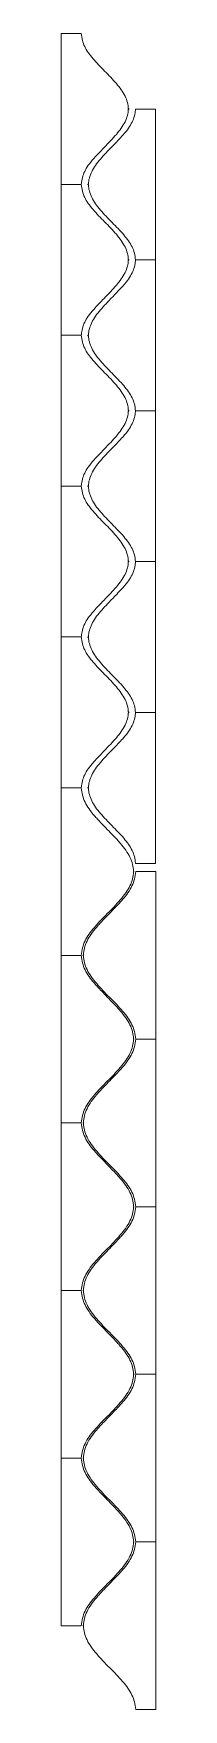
# Model space of a CAD drawing. Header units: millimetres. Extents: x -655 to 655, y -11546 to 11546.
import ezdxf

# ---------------------------------------------------------------- set-up
doc = ezdxf.new("R2010")
doc.units = ezdxf.units.MM
doc.header["$MEASUREMENT"] = 0
doc.layers.add('layer 1', color=7, linetype='Continuous')

msp = doc.modelspace()

# ---------------------------------------------------------------- linework, layer by layer
at = {"layer": 'layer 1', "color": 250, "lineweight": 20}
for points, knots in [([(-376.8915, 9467.4037), (-376.8915, 9467.4037), (-655.0657, 9467.4037), (-655.0657, 9467.4037), (-655.0657, 9467.4037), (-655.0657, 9467.4037), (-655.0657, 11545.7863), (-655.0657, 11545.7863), (-655.0657, 11545.7863), (-655.0657, 11545.7863), (-655.0657, 11545.7863), (-655.0657, 11545.7863), (-655.0657, 11545.7863), (-655.0657, 11545.7863), (-376.8915, 11545.7863), (-376.8915, 11545.7863), (-376.8915, 11545.7863), (-372.6981, 11513.5674), (-368.5047, 11481.3486), (-361.166, 11451.5021), (-361.166, 11451.5021), (-353.8274, 11421.6556), (-343.3436, 11394.1816), (-329.6649, 11366.546), (-329.6649, 11366.546), (-315.9862, 11338.9104), (-299.1127, 11311.1134), (-279.5771, 11283.1851), (-279.5771, 11283.1851), (-260.0416, 11255.2568), (-237.8441, 11227.1973), (-213.7342, 11199.0442), (-213.7342, 11199.0442), (-189.6244, 11170.8911), (-163.6023, 11142.6444), (-136.5283, 11114.2961), (-136.5283, 11114.2961), (-109.4543, 11085.9479), (-81.3284, 11057.4982), (-53.2025, 11029.0484), (-53.2025, 11029.0484), (-25.0766, 11000.5986), (3.0492, 10972.1489), (30.3102, 10943.5976), (30.3102, 10943.5976), (57.5713, 10915.0463), (83.9676, 10886.3935), (108.5732, 10857.6471), (108.5732, 10857.6471), (133.1788, 10828.9007), (155.9939, 10800.0606), (176.2343, 10771.0894), (176.2343, 10771.0894), (196.4748, 10742.1182), (214.1407, 10713.0157), (228.5879, 10683.7518), (228.5879, 10683.7518), (243.0351, 10654.4879), (254.2636, 10625.0624), (261.8093, 10595.5093), (261.8093, 10595.5093), (268.9311, 10567.617), (272.7724, 10539.611), (273.1816, 10511.5986), (273.1816, 10511.5986), (273.1816, 10511.5986), (282.8937, 10511.6455), (282.8937, 10511.6455), (282.8937, 10511.6455), (282.8937, 10511.6455), (282.5314, 10501.1975), (282.5314, 10501.1975), (282.5314, 10501.1975), (282.5314, 10501.1975), (273.1809, 10501.5438), (273.1809, 10501.5438), (273.1809, 10501.5438), (272.7681, 10473.5474), (268.9269, 10445.5571), (261.8093, 10417.6806), (261.8093, 10417.6806), (254.2637, 10388.1277), (243.0351, 10358.7022), (228.5879, 10329.4382), (228.5879, 10329.4382), (214.1407, 10300.1743), (196.4748, 10271.0719), (176.2343, 10242.1006), (176.2343, 10242.1006), (155.9939, 10213.1294), (133.1788, 10184.2894), (108.5732, 10155.5429), (108.5732, 10155.5429), (83.9676, 10126.7965), (57.5713, 10098.1437), (30.3102, 10069.5924), (30.3102, 10069.5924), (3.0492, 10041.0411), (-25.0766, 10012.5914), (-66.2135, 9970.0182), (-66.2135, 9970.0182), (-107.3505, 9927.4451), (-161.4985, 9870.7487), (-199.6713, 9828.3707), (-199.6713, 9828.3707), (-237.8441, 9785.9927), (-260.0416, 9757.9333), (-279.5771, 9730.005), (-279.5771, 9730.005), (-299.1127, 9702.0767), (-315.9862, 9674.2796), (-329.6649, 9646.644), (-329.6649, 9646.644), (-343.3436, 9619.0084), (-353.8274, 9591.5344), (-361.166, 9561.6879), (-361.166, 9561.6879), (-368.5047, 9531.8414), (-372.6981, 9499.6225), (-374.7948, 9483.5131), (-374.7948, 9483.5131), (-376.8915, 9467.4037), (-376.886, 9467.4401), (-376.8915, 9467.4037)], [0, 0, 0, 0, 0.03125, 0.03125, 0.03125, 0.03125, 0.0625, 0.0625, 0.0625, 0.0625, 0.09375, 0.09375, 0.09375, 0.09375, 0.125, 0.125, 0.125, 0.125, 0.15625, 0.15625, 0.15625, 0.15625, 0.1875, 0.1875, 0.1875, 0.1875, 0.21875, 0.21875, 0.21875, 0.21875, 0.25, 0.25, 0.25, 0.25, 0.28125, 0.28125, 0.28125, 0.28125, 0.3125, 0.3125, 0.3125, 0.3125, 0.34375, 0.34375, 0.34375, 0.34375, 0.375, 0.375, 0.375, 0.375, 0.40625, 0.40625, 0.40625, 0.40625, 0.4375, 0.4375, 0.4375, 0.4375, 0.46875, 0.46875, 0.46875, 0.46875, 0.5, 0.5, 0.5, 0.5, 0.53125, 0.53125, 0.53125, 0.53125, 0.5625, 0.5625, 0.5625, 0.5625, 0.59375, 0.59375, 0.59375, 0.59375, 0.625, 0.625, 0.625, 0.625, 0.65625, 0.65625, 0.65625, 0.65625, 0.6875, 0.6875, 0.6875, 0.6875, 0.71875, 0.71875, 0.71875, 0.71875, 0.75, 0.75, 0.75, 0.75, 0.78125, 0.78125, 0.78125, 0.78125, 0.8125, 0.8125, 0.8125, 0.8125, 0.84375, 0.84375, 0.84375, 0.84375, 0.875, 0.875, 0.875, 0.875, 0.90625, 0.90625, 0.90625, 0.90625, 0.9375, 0.9375, 0.9375, 0.9375, 1, 1, 1, 1]), ([(373.6162, 10504.1247), (373.6162, 10504.1247), (651.7904, 10504.1247), (651.7904, 10504.1247), (651.7904, 10504.1247), (651.7904, 10504.1247), (651.7904, 8425.7421), (651.7904, 8425.7421), (651.7904, 8425.7421), (651.7904, 8425.7421), (651.7904, 8425.7421), (651.7904, 8425.7421), (651.7904, 8425.7421), (651.7904, 8425.7421), (373.6162, 8425.7421), (373.6162, 8425.7421), (373.6162, 8425.7421), (369.4228, 8457.961), (365.2294, 8490.1798), (357.8907, 8520.0263), (357.8907, 8520.0263), (350.5521, 8549.8728), (340.0683, 8577.3468), (326.3896, 8604.9824), (326.3896, 8604.9824), (312.7109, 8632.618), (295.8374, 8660.415), (276.3018, 8688.3433), (276.3018, 8688.3433), (256.7663, 8716.2716), (234.5688, 8744.3311), (210.4589, 8772.4842), (210.4589, 8772.4842), (186.3491, 8800.6373), (160.327, 8828.884), (133.253, 8857.2323), (133.253, 8857.2323), (106.179, 8885.5805), (78.0531, 8914.0302), (49.9272, 8942.48), (49.9272, 8942.48), (21.8013, 8970.9298), (-6.3245, 8999.3795), (-33.5855, 9027.9308), (-33.5855, 9027.9308), (-60.8466, 9056.4821), (-87.2429, 9085.1349), (-111.8485, 9113.8813), (-111.8485, 9113.8813), (-136.4541, 9142.6277), (-159.2692, 9171.4678), (-179.5096, 9200.439), (-179.5096, 9200.439), (-199.7501, 9229.4102), (-217.416, 9258.5127), (-231.8632, 9287.7766), (-231.8632, 9287.7766), (-246.3104, 9317.0405), (-257.5389, 9346.466), (-265.0846, 9376.0191), (-265.0846, 9376.0191), (-272.2064, 9403.9114), (-276.0477, 9431.9174), (-276.4569, 9459.9298), (-276.4569, 9459.9298), (-276.4569, 9459.9298), (-286.169, 9459.8829), (-286.169, 9459.8829), (-286.169, 9459.8829), (-286.169, 9459.8829), (-285.8067, 9470.3309), (-285.8067, 9470.3309), (-285.8067, 9470.3309), (-285.8067, 9470.3309), (-276.4562, 9469.9846), (-276.4562, 9469.9846), (-276.4562, 9469.9846), (-276.0434, 9497.981), (-272.2022, 9525.9713), (-265.0846, 9553.8478), (-265.0846, 9553.8478), (-257.539, 9583.4007), (-246.3104, 9612.8262), (-231.8632, 9642.0902), (-231.8632, 9642.0902), (-217.416, 9671.3541), (-199.7501, 9700.4565), (-179.5096, 9729.4278), (-179.5096, 9729.4278), (-159.2692, 9758.399), (-136.4541, 9787.239), (-111.8485, 9815.9855), (-111.8485, 9815.9855), (-87.2429, 9844.7319), (-60.8466, 9873.3847), (-33.5855, 9901.936), (-33.5855, 9901.936), (-6.3245, 9930.4873), (21.8013, 9958.937), (62.9382, 10001.5102), (62.9382, 10001.5102), (104.0752, 10044.0833), (158.2232, 10100.7797), (196.396, 10143.1577), (196.396, 10143.1577), (234.5688, 10185.5357), (256.7663, 10213.5951), (276.3018, 10241.5234), (276.3018, 10241.5234), (295.8374, 10269.4517), (312.7109, 10297.2488), (326.3896, 10324.8844), (326.3896, 10324.8844), (340.0683, 10352.52), (350.5521, 10379.994), (357.8907, 10409.8405), (357.8907, 10409.8405), (365.2294, 10439.687), (369.4228, 10471.9059), (371.5195, 10488.0153), (371.5195, 10488.0153), (373.6162, 10504.1247), (373.6107, 10504.0883), (373.6162, 10504.1247)], [0, 0, 0, 0, 0.03125, 0.03125, 0.03125, 0.03125, 0.0625, 0.0625, 0.0625, 0.0625, 0.09375, 0.09375, 0.09375, 0.09375, 0.125, 0.125, 0.125, 0.125, 0.15625, 0.15625, 0.15625, 0.15625, 0.1875, 0.1875, 0.1875, 0.1875, 0.21875, 0.21875, 0.21875, 0.21875, 0.25, 0.25, 0.25, 0.25, 0.28125, 0.28125, 0.28125, 0.28125, 0.3125, 0.3125, 0.3125, 0.3125, 0.34375, 0.34375, 0.34375, 0.34375, 0.375, 0.375, 0.375, 0.375, 0.40625, 0.40625, 0.40625, 0.40625, 0.4375, 0.4375, 0.4375, 0.4375, 0.46875, 0.46875, 0.46875, 0.46875, 0.5, 0.5, 0.5, 0.5, 0.53125, 0.53125, 0.53125, 0.53125, 0.5625, 0.5625, 0.5625, 0.5625, 0.59375, 0.59375, 0.59375, 0.59375, 0.625, 0.625, 0.625, 0.625, 0.65625, 0.65625, 0.65625, 0.65625, 0.6875, 0.6875, 0.6875, 0.6875, 0.71875, 0.71875, 0.71875, 0.71875, 0.75, 0.75, 0.75, 0.75, 0.78125, 0.78125, 0.78125, 0.78125, 0.8125, 0.8125, 0.8125, 0.8125, 0.84375, 0.84375, 0.84375, 0.84375, 0.875, 0.875, 0.875, 0.875, 0.90625, 0.90625, 0.90625, 0.90625, 0.9375, 0.9375, 0.9375, 0.9375, 1, 1, 1, 1]), ([(-376.8915, 7389.0211), (-376.8915, 7389.0211), (-655.0657, 7389.0211), (-655.0657, 7389.0211), (-655.0657, 7389.0211), (-655.0657, 7389.0211), (-655.0657, 9467.4037), (-655.0657, 9467.4037), (-655.0657, 9467.4037), (-655.0657, 9467.4037), (-655.0657, 9467.4037), (-655.0657, 9467.4037), (-655.0657, 9467.4037), (-655.0657, 9467.4037), (-376.8915, 9467.4037), (-376.8915, 9467.4037), (-376.8915, 9467.4037), (-372.6981, 9435.1848), (-368.5047, 9402.966), (-361.166, 9373.1195), (-361.166, 9373.1195), (-353.8274, 9343.273), (-343.3436, 9315.799), (-329.6649, 9288.1634), (-329.6649, 9288.1634), (-315.9862, 9260.5278), (-299.1127, 9232.7308), (-279.5771, 9204.8025), (-279.5771, 9204.8025), (-260.0416, 9176.8742), (-237.8441, 9148.8147), (-213.7342, 9120.6616), (-213.7342, 9120.6616), (-189.6244, 9092.5085), (-163.6023, 9064.2618), (-136.5283, 9035.9135), (-136.5283, 9035.9135), (-109.4543, 9007.5653), (-81.3284, 8979.1156), (-53.2025, 8950.6658), (-53.2025, 8950.6658), (-25.0766, 8922.216), (3.0492, 8893.7663), (30.3102, 8865.215), (30.3102, 8865.215), (57.5713, 8836.6637), (83.9676, 8808.0109), (108.5732, 8779.2645), (108.5732, 8779.2645), (133.1788, 8750.5181), (155.9939, 8721.678), (176.2343, 8692.7068), (176.2343, 8692.7068), (196.4748, 8663.7356), (214.1407, 8634.6331), (228.5879, 8605.3692), (228.5879, 8605.3692), (243.0351, 8576.1053), (254.2636, 8546.6798), (261.8093, 8517.1267), (261.8093, 8517.1267), (268.9311, 8489.2344), (272.7724, 8461.2284), (273.1816, 8433.216), (273.1816, 8433.216), (273.1816, 8433.216), (282.8937, 8433.2629), (282.8937, 8433.2629), (282.8937, 8433.2629), (282.8937, 8433.2629), (282.5314, 8422.8149), (282.5314, 8422.8149), (282.5314, 8422.8149), (282.5314, 8422.8149), (273.1809, 8423.1612), (273.1809, 8423.1612), (273.1809, 8423.1612), (272.7681, 8395.1648), (268.9269, 8367.1745), (261.8093, 8339.298), (261.8093, 8339.298), (254.2637, 8309.7451), (243.0351, 8280.3196), (228.5879, 8251.0556), (228.5879, 8251.0556), (214.1407, 8221.7917), (196.4748, 8192.6893), (176.2343, 8163.718), (176.2343, 8163.718), (155.9939, 8134.7468), (133.1788, 8105.9068), (108.5732, 8077.1603), (108.5732, 8077.1603), (83.9676, 8048.4139), (57.5713, 8019.7611), (30.3102, 7991.2098), (30.3102, 7991.2098), (3.0492, 7962.6585), (-25.0766, 7934.2088), (-66.2135, 7891.6356), (-66.2135, 7891.6356), (-107.3505, 7849.0625), (-161.4985, 7792.3661), (-199.6713, 7749.9881), (-199.6713, 7749.9881), (-237.8441, 7707.6101), (-260.0416, 7679.5507), (-279.5771, 7651.6224), (-279.5771, 7651.6224), (-299.1127, 7623.6941), (-315.9862, 7595.897), (-329.6649, 7568.2614), (-329.6649, 7568.2614), (-343.3436, 7540.6258), (-353.8274, 7513.1518), (-361.166, 7483.3053), (-361.166, 7483.3053), (-368.5047, 7453.4588), (-372.6981, 7421.2399), (-374.7948, 7405.1305), (-374.7948, 7405.1305), (-376.8915, 7389.0211), (-376.886, 7389.0575), (-376.8915, 7389.0211)], [0, 0, 0, 0, 0.03125, 0.03125, 0.03125, 0.03125, 0.0625, 0.0625, 0.0625, 0.0625, 0.09375, 0.09375, 0.09375, 0.09375, 0.125, 0.125, 0.125, 0.125, 0.15625, 0.15625, 0.15625, 0.15625, 0.1875, 0.1875, 0.1875, 0.1875, 0.21875, 0.21875, 0.21875, 0.21875, 0.25, 0.25, 0.25, 0.25, 0.28125, 0.28125, 0.28125, 0.28125, 0.3125, 0.3125, 0.3125, 0.3125, 0.34375, 0.34375, 0.34375, 0.34375, 0.375, 0.375, 0.375, 0.375, 0.40625, 0.40625, 0.40625, 0.40625, 0.4375, 0.4375, 0.4375, 0.4375, 0.46875, 0.46875, 0.46875, 0.46875, 0.5, 0.5, 0.5, 0.5, 0.53125, 0.53125, 0.53125, 0.53125, 0.5625, 0.5625, 0.5625, 0.5625, 0.59375, 0.59375, 0.59375, 0.59375, 0.625, 0.625, 0.625, 0.625, 0.65625, 0.65625, 0.65625, 0.65625, 0.6875, 0.6875, 0.6875, 0.6875, 0.71875, 0.71875, 0.71875, 0.71875, 0.75, 0.75, 0.75, 0.75, 0.78125, 0.78125, 0.78125, 0.78125, 0.8125, 0.8125, 0.8125, 0.8125, 0.84375, 0.84375, 0.84375, 0.84375, 0.875, 0.875, 0.875, 0.875, 0.90625, 0.90625, 0.90625, 0.90625, 0.9375, 0.9375, 0.9375, 0.9375, 1, 1, 1, 1]), ([(373.6162, 8425.7421), (373.6162, 8425.7421), (651.7904, 8425.7421), (651.7904, 8425.7421), (651.7904, 8425.7421), (651.7904, 8425.7421), (651.7904, 6347.3595), (651.7904, 6347.3595), (651.7904, 6347.3595), (651.7904, 6347.3595), (651.7904, 6347.3595), (651.7904, 6347.3595), (651.7904, 6347.3595), (651.7904, 6347.3595), (373.6162, 6347.3595), (373.6162, 6347.3595), (373.6162, 6347.3595), (369.4228, 6379.5784), (365.2294, 6411.7972), (357.8907, 6441.6437), (357.8907, 6441.6437), (350.5521, 6471.4902), (340.0683, 6498.9642), (326.3896, 6526.5998), (326.3896, 6526.5998), (312.7109, 6554.2354), (295.8374, 6582.0324), (276.3018, 6609.9607), (276.3018, 6609.9607), (256.7663, 6637.889), (234.5688, 6665.9485), (210.4589, 6694.1016), (210.4589, 6694.1016), (186.3491, 6722.2547), (160.327, 6750.5014), (133.253, 6778.8497), (133.253, 6778.8497), (106.179, 6807.1979), (78.0531, 6835.6476), (49.9272, 6864.0974), (49.9272, 6864.0974), (21.8013, 6892.5472), (-6.3245, 6920.9969), (-33.5855, 6949.5482), (-33.5855, 6949.5482), (-60.8466, 6978.0995), (-87.2429, 7006.7523), (-111.8485, 7035.4987), (-111.8485, 7035.4987), (-136.4541, 7064.2451), (-159.2692, 7093.0852), (-179.5096, 7122.0564), (-179.5096, 7122.0564), (-199.7501, 7151.0276), (-217.416, 7180.1301), (-231.8632, 7209.394), (-231.8632, 7209.394), (-246.3104, 7238.6579), (-257.5389, 7268.0834), (-265.0846, 7297.6365), (-265.0846, 7297.6365), (-272.2064, 7325.5288), (-276.0477, 7353.5348), (-276.4569, 7381.5472), (-276.4569, 7381.5472), (-276.4569, 7381.5472), (-286.169, 7381.5003), (-286.169, 7381.5003), (-286.169, 7381.5003), (-286.169, 7381.5003), (-285.8067, 7391.9483), (-285.8067, 7391.9483), (-285.8067, 7391.9483), (-285.8067, 7391.9483), (-276.4562, 7391.602), (-276.4562, 7391.602), (-276.4562, 7391.602), (-276.0434, 7419.5984), (-272.2022, 7447.5887), (-265.0846, 7475.4652), (-265.0846, 7475.4652), (-257.539, 7505.0181), (-246.3104, 7534.4436), (-231.8632, 7563.7076), (-231.8632, 7563.7076), (-217.416, 7592.9715), (-199.7501, 7622.0739), (-179.5096, 7651.0452), (-179.5096, 7651.0452), (-159.2692, 7680.0164), (-136.4541, 7708.8564), (-111.8485, 7737.6029), (-111.8485, 7737.6029), (-87.2429, 7766.3493), (-60.8466, 7795.0021), (-33.5855, 7823.5534), (-33.5855, 7823.5534), (-6.3245, 7852.1047), (21.8013, 7880.5544), (62.9382, 7923.1276), (62.9382, 7923.1276), (104.0752, 7965.7007), (158.2232, 8022.3971), (196.396, 8064.7751), (196.396, 8064.7751), (234.5688, 8107.1531), (256.7663, 8135.2125), (276.3018, 8163.1408), (276.3018, 8163.1408), (295.8374, 8191.0691), (312.7109, 8218.8662), (326.3896, 8246.5018), (326.3896, 8246.5018), (340.0683, 8274.1374), (350.5521, 8301.6114), (357.8907, 8331.4579), (357.8907, 8331.4579), (365.2294, 8361.3044), (369.4228, 8393.5233), (371.5195, 8409.6327), (371.5195, 8409.6327), (373.6162, 8425.7421), (373.6107, 8425.7057), (373.6162, 8425.7421)], [0, 0, 0, 0, 0.03125, 0.03125, 0.03125, 0.03125, 0.0625, 0.0625, 0.0625, 0.0625, 0.09375, 0.09375, 0.09375, 0.09375, 0.125, 0.125, 0.125, 0.125, 0.15625, 0.15625, 0.15625, 0.15625, 0.1875, 0.1875, 0.1875, 0.1875, 0.21875, 0.21875, 0.21875, 0.21875, 0.25, 0.25, 0.25, 0.25, 0.28125, 0.28125, 0.28125, 0.28125, 0.3125, 0.3125, 0.3125, 0.3125, 0.34375, 0.34375, 0.34375, 0.34375, 0.375, 0.375, 0.375, 0.375, 0.40625, 0.40625, 0.40625, 0.40625, 0.4375, 0.4375, 0.4375, 0.4375, 0.46875, 0.46875, 0.46875, 0.46875, 0.5, 0.5, 0.5, 0.5, 0.53125, 0.53125, 0.53125, 0.53125, 0.5625, 0.5625, 0.5625, 0.5625, 0.59375, 0.59375, 0.59375, 0.59375, 0.625, 0.625, 0.625, 0.625, 0.65625, 0.65625, 0.65625, 0.65625, 0.6875, 0.6875, 0.6875, 0.6875, 0.71875, 0.71875, 0.71875, 0.71875, 0.75, 0.75, 0.75, 0.75, 0.78125, 0.78125, 0.78125, 0.78125, 0.8125, 0.8125, 0.8125, 0.8125, 0.84375, 0.84375, 0.84375, 0.84375, 0.875, 0.875, 0.875, 0.875, 0.90625, 0.90625, 0.90625, 0.90625, 0.9375, 0.9375, 0.9375, 0.9375, 1, 1, 1, 1]), ([(-376.8915, 5310.6385), (-376.8915, 5310.6385), (-655.0657, 5310.6385), (-655.0657, 5310.6385), (-655.0657, 5310.6385), (-655.0657, 5310.6385), (-655.0657, 7389.0211), (-655.0657, 7389.0211), (-655.0657, 7389.0211), (-655.0657, 7389.0211), (-655.0657, 7389.0211), (-655.0657, 7389.0211), (-655.0657, 7389.0211), (-655.0657, 7389.0211), (-376.8915, 7389.0211), (-376.8915, 7389.0211), (-376.8915, 7389.0211), (-372.6981, 7356.8022), (-368.5047, 7324.5834), (-361.166, 7294.7369), (-361.166, 7294.7369), (-353.8274, 7264.8904), (-343.3436, 7237.4164), (-329.6649, 7209.7808), (-329.6649, 7209.7808), (-315.9862, 7182.1452), (-299.1127, 7154.3482), (-279.5771, 7126.4199), (-279.5771, 7126.4199), (-260.0416, 7098.4916), (-237.8441, 7070.4321), (-213.7342, 7042.279), (-213.7342, 7042.279), (-189.6244, 7014.1259), (-163.6023, 6985.8792), (-136.5283, 6957.5309), (-136.5283, 6957.5309), (-109.4543, 6929.1827), (-81.3284, 6900.733), (-53.2025, 6872.2832), (-53.2025, 6872.2832), (-25.0766, 6843.8334), (3.0492, 6815.3837), (30.3102, 6786.8324), (30.3102, 6786.8324), (57.5713, 6758.2811), (83.9676, 6729.6283), (108.5732, 6700.8819), (108.5732, 6700.8819), (133.1788, 6672.1355), (155.9939, 6643.2954), (176.2343, 6614.3242), (176.2343, 6614.3242), (196.4748, 6585.353), (214.1407, 6556.2505), (228.5879, 6526.9866), (228.5879, 6526.9866), (243.0351, 6497.7227), (254.2636, 6468.2972), (261.8093, 6438.7441), (261.8093, 6438.7441), (268.9311, 6410.8518), (272.7724, 6382.8458), (273.1816, 6354.8334), (273.1816, 6354.8334), (273.1816, 6354.8334), (282.8937, 6354.8803), (282.8937, 6354.8803), (282.8937, 6354.8803), (282.8937, 6354.8803), (282.5314, 6344.4323), (282.5314, 6344.4323), (282.5314, 6344.4323), (282.5314, 6344.4323), (273.1809, 6344.7786), (273.1809, 6344.7786), (273.1809, 6344.7786), (272.7681, 6316.7822), (268.9269, 6288.7919), (261.8093, 6260.9154), (261.8093, 6260.9154), (254.2637, 6231.3625), (243.0351, 6201.937), (228.5879, 6172.673), (228.5879, 6172.673), (214.1407, 6143.4091), (196.4748, 6114.3067), (176.2343, 6085.3354), (176.2343, 6085.3354), (155.9939, 6056.3642), (133.1788, 6027.5242), (108.5732, 5998.7777), (108.5732, 5998.7777), (83.9676, 5970.0313), (57.5713, 5941.3785), (30.3102, 5912.8272), (30.3102, 5912.8272), (3.0492, 5884.2759), (-25.0766, 5855.8262), (-66.2135, 5813.253), (-66.2135, 5813.253), (-107.3505, 5770.6799), (-161.4985, 5713.9835), (-199.6713, 5671.6055), (-199.6713, 5671.6055), (-237.8441, 5629.2275), (-260.0416, 5601.1681), (-279.5771, 5573.2398), (-279.5771, 5573.2398), (-299.1127, 5545.3115), (-315.9862, 5517.5144), (-329.6649, 5489.8788), (-329.6649, 5489.8788), (-343.3436, 5462.2432), (-353.8274, 5434.7692), (-361.166, 5404.9227), (-361.166, 5404.9227), (-368.5047, 5375.0762), (-372.6981, 5342.8573), (-374.7948, 5326.7479), (-374.7948, 5326.7479), (-376.8915, 5310.6385), (-376.886, 5310.6749), (-376.8915, 5310.6385)], [0, 0, 0, 0, 0.03125, 0.03125, 0.03125, 0.03125, 0.0625, 0.0625, 0.0625, 0.0625, 0.09375, 0.09375, 0.09375, 0.09375, 0.125, 0.125, 0.125, 0.125, 0.15625, 0.15625, 0.15625, 0.15625, 0.1875, 0.1875, 0.1875, 0.1875, 0.21875, 0.21875, 0.21875, 0.21875, 0.25, 0.25, 0.25, 0.25, 0.28125, 0.28125, 0.28125, 0.28125, 0.3125, 0.3125, 0.3125, 0.3125, 0.34375, 0.34375, 0.34375, 0.34375, 0.375, 0.375, 0.375, 0.375, 0.40625, 0.40625, 0.40625, 0.40625, 0.4375, 0.4375, 0.4375, 0.4375, 0.46875, 0.46875, 0.46875, 0.46875, 0.5, 0.5, 0.5, 0.5, 0.53125, 0.53125, 0.53125, 0.53125, 0.5625, 0.5625, 0.5625, 0.5625, 0.59375, 0.59375, 0.59375, 0.59375, 0.625, 0.625, 0.625, 0.625, 0.65625, 0.65625, 0.65625, 0.65625, 0.6875, 0.6875, 0.6875, 0.6875, 0.71875, 0.71875, 0.71875, 0.71875, 0.75, 0.75, 0.75, 0.75, 0.78125, 0.78125, 0.78125, 0.78125, 0.8125, 0.8125, 0.8125, 0.8125, 0.84375, 0.84375, 0.84375, 0.84375, 0.875, 0.875, 0.875, 0.875, 0.90625, 0.90625, 0.90625, 0.90625, 0.9375, 0.9375, 0.9375, 0.9375, 1, 1, 1, 1]), ([(373.6162, 6347.3595), (373.6162, 6347.3595), (651.7904, 6347.3595), (651.7904, 6347.3595), (651.7904, 6347.3595), (651.7904, 6347.3595), (651.7904, 4268.9769), (651.7904, 4268.9769), (651.7904, 4268.9769), (651.7904, 4268.9769), (651.7904, 4268.9769), (651.7904, 4268.9769), (651.7904, 4268.9769), (651.7904, 4268.9769), (373.6162, 4268.9769), (373.6162, 4268.9769), (373.6162, 4268.9769), (369.4228, 4301.1958), (365.2294, 4333.4146), (357.8907, 4363.2611), (357.8907, 4363.2611), (350.5521, 4393.1076), (340.0683, 4420.5816), (326.3896, 4448.2172), (326.3896, 4448.2172), (312.7109, 4475.8528), (295.8374, 4503.6498), (276.3018, 4531.5781), (276.3018, 4531.5781), (256.7663, 4559.5064), (234.5688, 4587.5659), (210.4589, 4615.719), (210.4589, 4615.719), (186.3491, 4643.8721), (160.327, 4672.1188), (133.253, 4700.4671), (133.253, 4700.4671), (106.179, 4728.8153), (78.0531, 4757.265), (49.9272, 4785.7148), (49.9272, 4785.7148), (21.8013, 4814.1646), (-6.3245, 4842.6143), (-33.5855, 4871.1656), (-33.5855, 4871.1656), (-60.8466, 4899.7169), (-87.2429, 4928.3697), (-111.8485, 4957.1161), (-111.8485, 4957.1161), (-136.4541, 4985.8625), (-159.2692, 5014.7026), (-179.5096, 5043.6738), (-179.5096, 5043.6738), (-199.7501, 5072.645), (-217.416, 5101.7475), (-231.8632, 5131.0114), (-231.8632, 5131.0114), (-246.3104, 5160.2753), (-257.5389, 5189.7008), (-265.0846, 5219.2539), (-265.0846, 5219.2539), (-272.2064, 5247.1462), (-276.0477, 5275.1522), (-276.4569, 5303.1646), (-276.4569, 5303.1646), (-276.4569, 5303.1646), (-286.169, 5303.1177), (-286.169, 5303.1177), (-286.169, 5303.1177), (-286.169, 5303.1177), (-285.8067, 5313.5657), (-285.8067, 5313.5657), (-285.8067, 5313.5657), (-285.8067, 5313.5657), (-276.4562, 5313.2194), (-276.4562, 5313.2194), (-276.4562, 5313.2194), (-276.0434, 5341.2158), (-272.2022, 5369.2061), (-265.0846, 5397.0826), (-265.0846, 5397.0826), (-257.539, 5426.6355), (-246.3104, 5456.061), (-231.8632, 5485.325), (-231.8632, 5485.325), (-217.416, 5514.5889), (-199.7501, 5543.6913), (-179.5096, 5572.6626), (-179.5096, 5572.6626), (-159.2692, 5601.6338), (-136.4541, 5630.4738), (-111.8485, 5659.2203), (-111.8485, 5659.2203), (-87.2429, 5687.9667), (-60.8466, 5716.6195), (-33.5855, 5745.1708), (-33.5855, 5745.1708), (-6.3245, 5773.7221), (21.8013, 5802.1718), (62.9382, 5844.745), (62.9382, 5844.745), (104.0752, 5887.3181), (158.2232, 5944.0145), (196.396, 5986.3925), (196.396, 5986.3925), (234.5688, 6028.7705), (256.7663, 6056.8299), (276.3018, 6084.7582), (276.3018, 6084.7582), (295.8374, 6112.6865), (312.7109, 6140.4836), (326.3896, 6168.1192), (326.3896, 6168.1192), (340.0683, 6195.7548), (350.5521, 6223.2288), (357.8907, 6253.0753), (357.8907, 6253.0753), (365.2294, 6282.9218), (369.4228, 6315.1407), (371.5195, 6331.2501), (371.5195, 6331.2501), (373.6162, 6347.3595), (373.6107, 6347.3231), (373.6162, 6347.3595)], [0, 0, 0, 0, 0.03125, 0.03125, 0.03125, 0.03125, 0.0625, 0.0625, 0.0625, 0.0625, 0.09375, 0.09375, 0.09375, 0.09375, 0.125, 0.125, 0.125, 0.125, 0.15625, 0.15625, 0.15625, 0.15625, 0.1875, 0.1875, 0.1875, 0.1875, 0.21875, 0.21875, 0.21875, 0.21875, 0.25, 0.25, 0.25, 0.25, 0.28125, 0.28125, 0.28125, 0.28125, 0.3125, 0.3125, 0.3125, 0.3125, 0.34375, 0.34375, 0.34375, 0.34375, 0.375, 0.375, 0.375, 0.375, 0.40625, 0.40625, 0.40625, 0.40625, 0.4375, 0.4375, 0.4375, 0.4375, 0.46875, 0.46875, 0.46875, 0.46875, 0.5, 0.5, 0.5, 0.5, 0.53125, 0.53125, 0.53125, 0.53125, 0.5625, 0.5625, 0.5625, 0.5625, 0.59375, 0.59375, 0.59375, 0.59375, 0.625, 0.625, 0.625, 0.625, 0.65625, 0.65625, 0.65625, 0.65625, 0.6875, 0.6875, 0.6875, 0.6875, 0.71875, 0.71875, 0.71875, 0.71875, 0.75, 0.75, 0.75, 0.75, 0.78125, 0.78125, 0.78125, 0.78125, 0.8125, 0.8125, 0.8125, 0.8125, 0.84375, 0.84375, 0.84375, 0.84375, 0.875, 0.875, 0.875, 0.875, 0.90625, 0.90625, 0.90625, 0.90625, 0.9375, 0.9375, 0.9375, 0.9375, 1, 1, 1, 1]), ([(-376.8915, 3232.2559), (-376.8915, 3232.2559), (-655.0657, 3232.2559), (-655.0657, 3232.2559), (-655.0657, 3232.2559), (-655.0657, 3232.2559), (-655.0657, 5310.6385), (-655.0657, 5310.6385), (-655.0657, 5310.6385), (-655.0657, 5310.6385), (-655.0657, 5310.6385), (-655.0657, 5310.6385), (-655.0657, 5310.6385), (-655.0657, 5310.6385), (-376.8915, 5310.6385), (-376.8915, 5310.6385), (-376.8915, 5310.6385), (-372.6981, 5278.4196), (-368.5047, 5246.2008), (-361.166, 5216.3543), (-361.166, 5216.3543), (-353.8274, 5186.5078), (-343.3436, 5159.0338), (-329.6649, 5131.3982), (-329.6649, 5131.3982), (-315.9862, 5103.7626), (-299.1127, 5075.9656), (-279.5771, 5048.0373), (-279.5771, 5048.0373), (-260.0416, 5020.109), (-237.8441, 4992.0495), (-213.7342, 4963.8964), (-213.7342, 4963.8964), (-189.6244, 4935.7433), (-163.6023, 4907.4966), (-136.5283, 4879.1483), (-136.5283, 4879.1483), (-109.4543, 4850.8001), (-81.3284, 4822.3504), (-53.2025, 4793.9006), (-53.2025, 4793.9006), (-25.0766, 4765.4508), (3.0492, 4737.0011), (30.3102, 4708.4498), (30.3102, 4708.4498), (57.5713, 4679.8985), (83.9676, 4651.2457), (108.5732, 4622.4993), (108.5732, 4622.4993), (133.1788, 4593.7529), (155.9939, 4564.9128), (176.2343, 4535.9416), (176.2343, 4535.9416), (196.4748, 4506.9704), (214.1407, 4477.8679), (228.5879, 4448.604), (228.5879, 4448.604), (243.0351, 4419.3401), (254.2636, 4389.9146), (261.8093, 4360.3615), (261.8093, 4360.3615), (268.9311, 4332.4692), (272.7724, 4304.4632), (273.1816, 4276.4508), (273.1816, 4276.4508), (273.1816, 4276.4508), (282.8937, 4276.4977), (282.8937, 4276.4977), (282.8937, 4276.4977), (282.8937, 4276.4977), (282.5314, 4266.0497), (282.5314, 4266.0497), (282.5314, 4266.0497), (282.5314, 4266.0497), (273.1809, 4266.396), (273.1809, 4266.396), (273.1809, 4266.396), (272.7681, 4238.3996), (268.9269, 4210.4093), (261.8093, 4182.5328), (261.8093, 4182.5328), (254.2637, 4152.9799), (243.0351, 4123.5544), (228.5879, 4094.2904), (228.5879, 4094.2904), (214.1407, 4065.0265), (196.4748, 4035.9241), (176.2343, 4006.9528), (176.2343, 4006.9528), (155.9939, 3977.9816), (133.1788, 3949.1416), (108.5732, 3920.3951), (108.5732, 3920.3951), (83.9676, 3891.6487), (57.5713, 3862.9959), (30.3102, 3834.4446), (30.3102, 3834.4446), (3.0492, 3805.8933), (-25.0766, 3777.4436), (-66.2135, 3734.8704), (-66.2135, 3734.8704), (-107.3505, 3692.2973), (-161.4985, 3635.6009), (-199.6713, 3593.2229), (-199.6713, 3593.2229), (-237.8441, 3550.8449), (-260.0416, 3522.7855), (-279.5771, 3494.8572), (-279.5771, 3494.8572), (-299.1127, 3466.9289), (-315.9862, 3439.1318), (-329.6649, 3411.4962), (-329.6649, 3411.4962), (-343.3436, 3383.8606), (-353.8274, 3356.3866), (-361.166, 3326.5401), (-361.166, 3326.5401), (-368.5047, 3296.6936), (-372.6981, 3264.4747), (-374.7948, 3248.3653), (-374.7948, 3248.3653), (-376.8915, 3232.2559), (-376.886, 3232.2923), (-376.8915, 3232.2559)], [0, 0, 0, 0, 0.03125, 0.03125, 0.03125, 0.03125, 0.0625, 0.0625, 0.0625, 0.0625, 0.09375, 0.09375, 0.09375, 0.09375, 0.125, 0.125, 0.125, 0.125, 0.15625, 0.15625, 0.15625, 0.15625, 0.1875, 0.1875, 0.1875, 0.1875, 0.21875, 0.21875, 0.21875, 0.21875, 0.25, 0.25, 0.25, 0.25, 0.28125, 0.28125, 0.28125, 0.28125, 0.3125, 0.3125, 0.3125, 0.3125, 0.34375, 0.34375, 0.34375, 0.34375, 0.375, 0.375, 0.375, 0.375, 0.40625, 0.40625, 0.40625, 0.40625, 0.4375, 0.4375, 0.4375, 0.4375, 0.46875, 0.46875, 0.46875, 0.46875, 0.5, 0.5, 0.5, 0.5, 0.53125, 0.53125, 0.53125, 0.53125, 0.5625, 0.5625, 0.5625, 0.5625, 0.59375, 0.59375, 0.59375, 0.59375, 0.625, 0.625, 0.625, 0.625, 0.65625, 0.65625, 0.65625, 0.65625, 0.6875, 0.6875, 0.6875, 0.6875, 0.71875, 0.71875, 0.71875, 0.71875, 0.75, 0.75, 0.75, 0.75, 0.78125, 0.78125, 0.78125, 0.78125, 0.8125, 0.8125, 0.8125, 0.8125, 0.84375, 0.84375, 0.84375, 0.84375, 0.875, 0.875, 0.875, 0.875, 0.90625, 0.90625, 0.90625, 0.90625, 0.9375, 0.9375, 0.9375, 0.9375, 1, 1, 1, 1]), ([(373.6162, 4268.9769), (373.6162, 4268.9769), (651.7904, 4268.9769), (651.7904, 4268.9769), (651.7904, 4268.9769), (651.7904, 4268.9769), (651.7904, 2190.5943), (651.7904, 2190.5943), (651.7904, 2190.5943), (651.7904, 2190.5943), (651.7904, 2190.5943), (651.7904, 2190.5943), (651.7904, 2190.5943), (651.7904, 2190.5943), (373.6162, 2190.5943), (373.6162, 2190.5943), (373.6162, 2190.5943), (369.4228, 2222.8132), (365.2294, 2255.032), (357.8907, 2284.8785), (357.8907, 2284.8785), (350.5521, 2314.725), (340.0683, 2342.199), (326.3896, 2369.8346), (326.3896, 2369.8346), (312.7109, 2397.4702), (295.8374, 2425.2672), (276.3018, 2453.1955), (276.3018, 2453.1955), (256.7663, 2481.1238), (234.5688, 2509.1833), (210.4589, 2537.3364), (210.4589, 2537.3364), (186.3491, 2565.4895), (160.327, 2593.7362), (133.253, 2622.0845), (133.253, 2622.0845), (106.179, 2650.4327), (78.0531, 2678.8824), (49.9272, 2707.3322), (49.9272, 2707.3322), (21.8013, 2735.782), (-6.3245, 2764.2317), (-33.5855, 2792.783), (-33.5855, 2792.783), (-60.8466, 2821.3343), (-87.2429, 2849.9871), (-111.8485, 2878.7335), (-111.8485, 2878.7335), (-136.4541, 2907.4799), (-159.2692, 2936.32), (-179.5096, 2965.2912), (-179.5096, 2965.2912), (-199.7501, 2994.2624), (-217.416, 3023.3649), (-231.8632, 3052.6288), (-231.8632, 3052.6288), (-246.3104, 3081.8927), (-257.5389, 3111.3182), (-265.0846, 3140.8713), (-265.0846, 3140.8713), (-272.2064, 3168.7636), (-276.0477, 3196.7696), (-276.4569, 3224.782), (-276.4569, 3224.782), (-276.4569, 3224.782), (-286.169, 3224.7351), (-286.169, 3224.7351), (-286.169, 3224.7351), (-286.169, 3224.7351), (-285.8067, 3235.1831), (-285.8067, 3235.1831), (-285.8067, 3235.1831), (-285.8067, 3235.1831), (-276.4562, 3234.8368), (-276.4562, 3234.8368), (-276.4562, 3234.8368), (-276.0434, 3262.8332), (-272.2022, 3290.8235), (-265.0846, 3318.7), (-265.0846, 3318.7), (-257.539, 3348.2529), (-246.3104, 3377.6784), (-231.8632, 3406.9424), (-231.8632, 3406.9424), (-217.416, 3436.2063), (-199.7501, 3465.3087), (-179.5096, 3494.28), (-179.5096, 3494.28), (-159.2692, 3523.2512), (-136.4541, 3552.0912), (-111.8485, 3580.8377), (-111.8485, 3580.8377), (-87.2429, 3609.5841), (-60.8466, 3638.2369), (-33.5855, 3666.7882), (-33.5855, 3666.7882), (-6.3245, 3695.3395), (21.8013, 3723.7892), (62.9382, 3766.3624), (62.9382, 3766.3624), (104.0752, 3808.9355), (158.2232, 3865.6319), (196.396, 3908.0099), (196.396, 3908.0099), (234.5688, 3950.3879), (256.7663, 3978.4473), (276.3018, 4006.3756), (276.3018, 4006.3756), (295.8374, 4034.3039), (312.7109, 4062.101), (326.3896, 4089.7366), (326.3896, 4089.7366), (340.0683, 4117.3722), (350.5521, 4144.8462), (357.8907, 4174.6927), (357.8907, 4174.6927), (365.2294, 4204.5392), (369.4228, 4236.7581), (371.5195, 4252.8675), (371.5195, 4252.8675), (373.6162, 4268.9769), (373.6107, 4268.9405), (373.6162, 4268.9769)], [0, 0, 0, 0, 0.03125, 0.03125, 0.03125, 0.03125, 0.0625, 0.0625, 0.0625, 0.0625, 0.09375, 0.09375, 0.09375, 0.09375, 0.125, 0.125, 0.125, 0.125, 0.15625, 0.15625, 0.15625, 0.15625, 0.1875, 0.1875, 0.1875, 0.1875, 0.21875, 0.21875, 0.21875, 0.21875, 0.25, 0.25, 0.25, 0.25, 0.28125, 0.28125, 0.28125, 0.28125, 0.3125, 0.3125, 0.3125, 0.3125, 0.34375, 0.34375, 0.34375, 0.34375, 0.375, 0.375, 0.375, 0.375, 0.40625, 0.40625, 0.40625, 0.40625, 0.4375, 0.4375, 0.4375, 0.4375, 0.46875, 0.46875, 0.46875, 0.46875, 0.5, 0.5, 0.5, 0.5, 0.53125, 0.53125, 0.53125, 0.53125, 0.5625, 0.5625, 0.5625, 0.5625, 0.59375, 0.59375, 0.59375, 0.59375, 0.625, 0.625, 0.625, 0.625, 0.65625, 0.65625, 0.65625, 0.65625, 0.6875, 0.6875, 0.6875, 0.6875, 0.71875, 0.71875, 0.71875, 0.71875, 0.75, 0.75, 0.75, 0.75, 0.78125, 0.78125, 0.78125, 0.78125, 0.8125, 0.8125, 0.8125, 0.8125, 0.84375, 0.84375, 0.84375, 0.84375, 0.875, 0.875, 0.875, 0.875, 0.90625, 0.90625, 0.90625, 0.90625, 0.9375, 0.9375, 0.9375, 0.9375, 1, 1, 1, 1]), ([(-376.8915, 1153.8733), (-376.8915, 1153.8733), (-655.0657, 1153.8733), (-655.0657, 1153.8733), (-655.0657, 1153.8733), (-655.0657, 1153.8733), (-655.0657, 3232.2559), (-655.0657, 3232.2559), (-655.0657, 3232.2559), (-655.0657, 3232.2559), (-655.0657, 3232.2559), (-655.0657, 3232.2559), (-655.0657, 3232.2559), (-655.0657, 3232.2559), (-376.8915, 3232.2559), (-376.8915, 3232.2559), (-376.8915, 3232.2559), (-372.6981, 3200.037), (-368.5047, 3167.8182), (-361.166, 3137.9717), (-361.166, 3137.9717), (-353.8274, 3108.1252), (-343.3436, 3080.6512), (-329.6649, 3053.0156), (-329.6649, 3053.0156), (-315.9862, 3025.38), (-299.1127, 2997.583), (-279.5771, 2969.6547), (-279.5771, 2969.6547), (-260.0416, 2941.7264), (-237.8441, 2913.6669), (-213.7342, 2885.5138), (-213.7342, 2885.5138), (-189.6244, 2857.3607), (-163.6023, 2829.114), (-136.5283, 2800.7657), (-136.5283, 2800.7657), (-109.4543, 2772.4175), (-81.3284, 2743.9678), (-53.2025, 2715.518), (-53.2025, 2715.518), (-25.0766, 2687.0682), (3.0492, 2658.6185), (30.3102, 2630.0672), (30.3102, 2630.0672), (57.5713, 2601.5159), (83.9676, 2572.8631), (108.5732, 2544.1167), (108.5732, 2544.1167), (133.1788, 2515.3703), (155.9939, 2486.5302), (176.2343, 2457.559), (176.2343, 2457.559), (196.4748, 2428.5878), (214.1407, 2399.4853), (228.5879, 2370.2214), (228.5879, 2370.2214), (243.0351, 2340.9575), (254.2636, 2311.532), (261.8093, 2281.9789), (261.8093, 2281.9789), (268.9311, 2254.0866), (272.7724, 2226.0806), (273.1816, 2198.0682), (273.1816, 2198.0682), (273.1816, 2198.0682), (282.8937, 2198.1151), (282.8937, 2198.1151), (282.8937, 2198.1151), (282.8937, 2198.1151), (282.5314, 2187.6671), (282.5314, 2187.6671), (282.5314, 2187.6671), (282.5314, 2187.6671), (273.1809, 2188.0134), (273.1809, 2188.0134), (273.1809, 2188.0134), (272.7681, 2160.017), (268.9269, 2132.0267), (261.8093, 2104.1502), (261.8093, 2104.1502), (254.2637, 2074.5973), (243.0351, 2045.1718), (228.5879, 2015.9078), (228.5879, 2015.9078), (214.1407, 1986.6439), (196.4748, 1957.5415), (176.2343, 1928.5702), (176.2343, 1928.5702), (155.9939, 1899.599), (133.1788, 1870.759), (108.5732, 1842.0125), (108.5732, 1842.0125), (83.9676, 1813.2661), (57.5713, 1784.6133), (30.3102, 1756.062), (30.3102, 1756.062), (3.0492, 1727.5107), (-25.0766, 1699.061), (-66.2135, 1656.4878), (-66.2135, 1656.4878), (-107.3505, 1613.9147), (-161.4985, 1557.2183), (-199.6713, 1514.8403), (-199.6713, 1514.8403), (-237.8441, 1472.4623), (-260.0416, 1444.4029), (-279.5771, 1416.4746), (-279.5771, 1416.4746), (-299.1127, 1388.5463), (-315.9862, 1360.7492), (-329.6649, 1333.1136), (-329.6649, 1333.1136), (-343.3436, 1305.478), (-353.8274, 1278.004), (-361.166, 1248.1575), (-361.166, 1248.1575), (-368.5047, 1218.311), (-372.6981, 1186.0921), (-374.7948, 1169.9827), (-374.7948, 1169.9827), (-376.8915, 1153.8733), (-376.886, 1153.9097), (-376.8915, 1153.8733)], [0, 0, 0, 0, 0.03125, 0.03125, 0.03125, 0.03125, 0.0625, 0.0625, 0.0625, 0.0625, 0.09375, 0.09375, 0.09375, 0.09375, 0.125, 0.125, 0.125, 0.125, 0.15625, 0.15625, 0.15625, 0.15625, 0.1875, 0.1875, 0.1875, 0.1875, 0.21875, 0.21875, 0.21875, 0.21875, 0.25, 0.25, 0.25, 0.25, 0.28125, 0.28125, 0.28125, 0.28125, 0.3125, 0.3125, 0.3125, 0.3125, 0.34375, 0.34375, 0.34375, 0.34375, 0.375, 0.375, 0.375, 0.375, 0.40625, 0.40625, 0.40625, 0.40625, 0.4375, 0.4375, 0.4375, 0.4375, 0.46875, 0.46875, 0.46875, 0.46875, 0.5, 0.5, 0.5, 0.5, 0.53125, 0.53125, 0.53125, 0.53125, 0.5625, 0.5625, 0.5625, 0.5625, 0.59375, 0.59375, 0.59375, 0.59375, 0.625, 0.625, 0.625, 0.625, 0.65625, 0.65625, 0.65625, 0.65625, 0.6875, 0.6875, 0.6875, 0.6875, 0.71875, 0.71875, 0.71875, 0.71875, 0.75, 0.75, 0.75, 0.75, 0.78125, 0.78125, 0.78125, 0.78125, 0.8125, 0.8125, 0.8125, 0.8125, 0.84375, 0.84375, 0.84375, 0.84375, 0.875, 0.875, 0.875, 0.875, 0.90625, 0.90625, 0.90625, 0.90625, 0.9375, 0.9375, 0.9375, 0.9375, 1, 1, 1, 1]), ([(373.6162, 2190.5943), (373.6162, 2190.5943), (651.7904, 2190.5943), (651.7904, 2190.5943), (651.7904, 2190.5943), (651.7904, 2190.5943), (651.7904, 112.2117), (651.7904, 112.2117), (651.7904, 112.2117), (651.7904, 112.2117), (651.7904, 112.2117), (651.7904, 112.2117), (651.7904, 112.2117), (651.7904, 112.2117), (373.6162, 112.2117), (373.6162, 112.2117), (373.6162, 112.2117), (369.4228, 144.4306), (365.2294, 176.6494), (357.8907, 206.4959), (357.8907, 206.4959), (350.5521, 236.3424), (340.0683, 263.8164), (326.3896, 291.452), (326.3896, 291.452), (312.7109, 319.0876), (295.8374, 346.8846), (276.3018, 374.8129), (276.3018, 374.8129), (256.7663, 402.7412), (234.5688, 430.8007), (210.4589, 458.9538), (210.4589, 458.9538), (186.3491, 487.1069), (160.327, 515.3536), (133.253, 543.7019), (133.253, 543.7019), (106.179, 572.0501), (78.0531, 600.4998), (49.9272, 628.9496), (49.9272, 628.9496), (21.8013, 657.3994), (-6.3245, 685.8491), (-33.5855, 714.4004), (-33.5855, 714.4004), (-60.8466, 742.9517), (-87.2429, 771.6045), (-111.8485, 800.3509), (-111.8485, 800.3509), (-136.4541, 829.0973), (-159.2692, 857.9374), (-179.5096, 886.9086), (-179.5096, 886.9086), (-199.7501, 915.8798), (-217.416, 944.9823), (-231.8632, 974.2462), (-231.8632, 974.2462), (-246.3104, 1003.5101), (-257.5389, 1032.9356), (-265.0846, 1062.4887), (-265.0846, 1062.4887), (-272.2064, 1090.381), (-276.0477, 1118.387), (-276.4569, 1146.3994), (-276.4569, 1146.3994), (-276.4569, 1146.3994), (-286.169, 1146.3525), (-286.169, 1146.3525), (-286.169, 1146.3525), (-286.169, 1146.3525), (-285.8067, 1156.8005), (-285.8067, 1156.8005), (-285.8067, 1156.8005), (-285.8067, 1156.8005), (-276.4562, 1156.4542), (-276.4562, 1156.4542), (-276.4562, 1156.4542), (-276.0434, 1184.4506), (-272.2022, 1212.4409), (-265.0846, 1240.3174), (-265.0846, 1240.3174), (-257.539, 1269.8703), (-246.3104, 1299.2958), (-231.8632, 1328.5598), (-231.8632, 1328.5598), (-217.416, 1357.8237), (-199.7501, 1386.9261), (-179.5096, 1415.8974), (-179.5096, 1415.8974), (-159.2692, 1444.8686), (-136.4541, 1473.7086), (-111.8485, 1502.4551), (-111.8485, 1502.4551), (-87.2429, 1531.2015), (-60.8466, 1559.8543), (-33.5855, 1588.4056), (-33.5855, 1588.4056), (-6.3245, 1616.9569), (21.8013, 1645.4066), (62.9382, 1687.9798), (62.9382, 1687.9798), (104.0752, 1730.5529), (158.2232, 1787.2493), (196.396, 1829.6273), (196.396, 1829.6273), (234.5688, 1872.0053), (256.7663, 1900.0647), (276.3018, 1927.993), (276.3018, 1927.993), (295.8374, 1955.9213), (312.7109, 1983.7184), (326.3896, 2011.354), (326.3896, 2011.354), (340.0683, 2038.9896), (350.5521, 2066.4636), (357.8907, 2096.3101), (357.8907, 2096.3101), (365.2294, 2126.1566), (369.4228, 2158.3755), (371.5195, 2174.4849), (371.5195, 2174.4849), (373.6162, 2190.5943), (373.6107, 2190.5579), (373.6162, 2190.5943)], [0, 0, 0, 0, 0.03125, 0.03125, 0.03125, 0.03125, 0.0625, 0.0625, 0.0625, 0.0625, 0.09375, 0.09375, 0.09375, 0.09375, 0.125, 0.125, 0.125, 0.125, 0.15625, 0.15625, 0.15625, 0.15625, 0.1875, 0.1875, 0.1875, 0.1875, 0.21875, 0.21875, 0.21875, 0.21875, 0.25, 0.25, 0.25, 0.25, 0.28125, 0.28125, 0.28125, 0.28125, 0.3125, 0.3125, 0.3125, 0.3125, 0.34375, 0.34375, 0.34375, 0.34375, 0.375, 0.375, 0.375, 0.375, 0.40625, 0.40625, 0.40625, 0.40625, 0.4375, 0.4375, 0.4375, 0.4375, 0.46875, 0.46875, 0.46875, 0.46875, 0.5, 0.5, 0.5, 0.5, 0.53125, 0.53125, 0.53125, 0.53125, 0.5625, 0.5625, 0.5625, 0.5625, 0.59375, 0.59375, 0.59375, 0.59375, 0.625, 0.625, 0.625, 0.625, 0.65625, 0.65625, 0.65625, 0.65625, 0.6875, 0.6875, 0.6875, 0.6875, 0.71875, 0.71875, 0.71875, 0.71875, 0.75, 0.75, 0.75, 0.75, 0.78125, 0.78125, 0.78125, 0.78125, 0.8125, 0.8125, 0.8125, 0.8125, 0.84375, 0.84375, 0.84375, 0.84375, 0.875, 0.875, 0.875, 0.875, 0.90625, 0.90625, 0.90625, 0.90625, 0.9375, 0.9375, 0.9375, 0.9375, 1, 1, 1, 1]), ([(-376.8915, -1155.1461), (-376.8915, -1155.1461), (-655.0657, -1155.1461), (-655.0657, -1155.1461), (-655.0657, -1155.1461), (-655.0657, -1155.1461), (-655.0657, 1153.8733), (-655.0657, 1153.8733), (-655.0657, 1153.8733), (-655.0657, 1153.8733), (-655.0657, 1153.8733), (-655.0657, 1153.8733), (-655.0657, 1153.8733), (-655.0657, 1153.8733), (-376.8915, 1153.8733), (-376.8915, 1153.8733), (-376.8915, 1153.8733), (-372.2812, 1118.4511), (-367.6708, 1083.029), (-359.5125, 1049.9792), (-359.5125, 1049.9792), (-351.3543, 1016.9294), (-339.648, 986.2521), (-324.3859, 955.4132), (-324.3859, 955.4132), (-309.1238, 924.5743), (-290.3059, 893.574), (-268.531, 862.4424), (-268.531, 862.4424), (-246.7562, 831.3108), (-222.0246, 800.0481), (-195.1722, 768.6917), (-195.1722, 768.6917), (-168.3198, 737.3353), (-139.3467, 705.8853), (-93.5674, 658.5072), (-93.5674, 658.5072), (-47.7882, 611.1292), (14.7972, 547.8231), (60.7635, 500.242), (60.7635, 500.242), (106.7298, 452.6609), (136.0771, 420.8048), (163.4252, 388.8551), (163.4252, 388.8551), (190.7734, 356.9054), (216.1226, 324.862), (238.6023, 292.6875), (238.6023, 292.6875), (261.0821, 260.513), (280.6924, 228.2073), (296.723, 195.7401), (296.723, 195.7401), (312.7536, 163.2729), (325.2045, 130.6441), (333.5699, 97.8878), (333.5699, 97.8878), (341.5047, 66.8176), (345.9724, 35.6344), (346.1812, 4.4417), (346.1812, 4.4417), (346.1812, 4.4417), (353.8881, -0.6893), (353.8881, -0.6893), (353.8881, -0.6893), (353.8881, -0.6893), (346.1783, -5.9292), (346.1783, -5.9292), (346.1783, -5.9292), (345.9589, -37.4125), (341.3573, -68.6674), (333.5699, -99.1606), (333.5699, -99.1606), (325.2045, -131.9168), (312.7536, -164.5457), (296.723, -197.0129), (296.723, -197.0129), (280.6924, -229.4801), (261.0821, -261.7859), (238.6023, -293.9604), (238.6023, -293.9604), (216.1226, -326.1349), (190.7734, -358.1783), (163.4252, -390.128), (163.4252, -390.128), (136.0771, -422.0777), (106.7298, -453.9337), (76.4098, -485.6882), (76.4098, -485.6882), (46.0899, -517.4428), (14.7972, -549.0959), (-16.4955, -580.7489), (-16.4955, -580.7489), (-47.7882, -612.402), (-79.0809, -644.055), (-109.2138, -675.6065), (-109.2138, -675.6065), (-139.3467, -707.1581), (-168.3198, -738.6081), (-195.1722, -769.9645), (-195.1722, -769.9645), (-222.0246, -801.3209), (-246.7562, -832.5836), (-268.531, -863.7152), (-268.531, -863.7152), (-290.3059, -894.8468), (-309.1238, -925.8472), (-324.3859, -956.686), (-324.3859, -956.686), (-339.648, -987.5249), (-351.3543, -1018.2023), (-359.5125, -1051.252), (-359.5125, -1051.252), (-367.6708, -1084.3018), (-372.2812, -1119.7239), (-376.8915, -1155.1461)], [0, 0, 0, 0, 0.0333333333, 0.0333333333, 0.0333333333, 0.0333333333, 0.0666666667, 0.0666666667, 0.0666666667, 0.0666666667, 0.1, 0.1, 0.1, 0.1, 0.1333333333, 0.1333333333, 0.1333333333, 0.1333333333, 0.1666666667, 0.1666666667, 0.1666666667, 0.1666666667, 0.2, 0.2, 0.2, 0.2, 0.2333333333, 0.2333333333, 0.2333333333, 0.2333333333, 0.2666666667, 0.2666666667, 0.2666666667, 0.2666666667, 0.3, 0.3, 0.3, 0.3, 0.3333333333, 0.3333333333, 0.3333333333, 0.3333333333, 0.3666666667, 0.3666666667, 0.3666666667, 0.3666666667, 0.4, 0.4, 0.4, 0.4, 0.4333333333, 0.4333333333, 0.4333333333, 0.4333333333, 0.4666666667, 0.4666666667, 0.4666666667, 0.4666666667, 0.5, 0.5, 0.5, 0.5, 0.5333333333, 0.5333333333, 0.5333333333, 0.5333333333, 0.5666666667, 0.5666666667, 0.5666666667, 0.5666666667, 0.6, 0.6, 0.6, 0.6, 0.6333333333, 0.6333333333, 0.6333333333, 0.6333333333, 0.6666666667, 0.6666666667, 0.6666666667, 0.6666666667, 0.7, 0.7, 0.7, 0.7, 0.7333333333, 0.7333333333, 0.7333333333, 0.7333333333, 0.7666666667, 0.7666666667, 0.7666666667, 0.7666666667, 0.8, 0.8, 0.8, 0.8, 0.8333333333, 0.8333333333, 0.8333333333, 0.8333333333, 0.8666666667, 0.8666666667, 0.8666666667, 0.8666666667, 0.9, 0.9, 0.9, 0.9, 0.9333333333, 0.9333333333, 0.9333333333, 0.9333333333, 1, 1, 1, 1]), ([(376.8915, -2309.7087), (376.8915, -2309.7087), (655.0657, -2309.7087), (655.0657, -2309.7087), (655.0657, -2309.7087), (655.0657, -2309.7087), (655.0657, -0.6893), (655.0657, -0.6893), (655.0657, -0.6893), (655.0657, -0.6893), (655.0657, -0.6893), (655.0657, -0.6893), (655.0657, -0.6893), (655.0657, -0.6893), (376.8915, -0.6893), (376.8915, -0.6893), (376.8915, -0.6893), (372.2812, -36.1115), (367.6708, -71.5336), (359.5125, -104.5834), (359.5125, -104.5834), (351.3543, -137.6332), (339.648, -168.3105), (324.3859, -199.1494), (324.3859, -199.1494), (309.1238, -229.9883), (290.3059, -260.9886), (268.531, -292.1202), (268.531, -292.1202), (246.7562, -323.2518), (222.0246, -354.5145), (195.1722, -385.8709), (195.1722, -385.8709), (168.3198, -417.2273), (139.3467, -448.6773), (93.5674, -496.0554), (93.5674, -496.0554), (47.7882, -543.4334), (-14.7972, -606.7395), (-60.7635, -654.3206), (-60.7635, -654.3206), (-106.7298, -701.9017), (-136.0771, -733.7578), (-163.4252, -765.7075), (-163.4252, -765.7075), (-190.7734, -797.6572), (-216.1226, -829.7006), (-238.6023, -861.8751), (-238.6023, -861.8751), (-261.0821, -894.0496), (-280.6924, -926.3553), (-296.723, -958.8225), (-296.723, -958.8225), (-312.7536, -991.2897), (-325.2045, -1023.9185), (-333.5699, -1056.6748), (-333.5699, -1056.6748), (-341.5047, -1087.745), (-345.9724, -1118.9282), (-346.1812, -1150.1209), (-346.1812, -1150.1209), (-346.1812, -1150.1209), (-353.8881, -1155.2519), (-353.8881, -1155.2519), (-353.8881, -1155.2519), (-353.8881, -1155.2519), (-346.1783, -1160.4918), (-346.1783, -1160.4918), (-346.1783, -1160.4918), (-345.9589, -1191.9751), (-341.3573, -1223.23), (-333.5699, -1253.7232), (-333.5699, -1253.7232), (-325.2045, -1286.4794), (-312.7536, -1319.1083), (-296.723, -1351.5755), (-296.723, -1351.5755), (-280.6924, -1384.0427), (-261.0821, -1416.3485), (-238.6023, -1448.523), (-238.6023, -1448.523), (-216.1226, -1480.6975), (-190.7734, -1512.7409), (-163.4252, -1544.6906), (-163.4252, -1544.6906), (-136.0771, -1576.6403), (-106.7298, -1608.4963), (-76.4098, -1640.2508), (-76.4098, -1640.2508), (-46.0899, -1672.0054), (-14.7972, -1703.6585), (16.4955, -1735.3115), (16.4955, -1735.3115), (47.7882, -1766.9646), (79.0809, -1798.6176), (109.2138, -1830.1691), (109.2138, -1830.1691), (139.3467, -1861.7207), (168.3198, -1893.1707), (195.1722, -1924.5271), (195.1722, -1924.5271), (222.0246, -1955.8835), (246.7562, -1987.1462), (268.531, -2018.2778), (268.531, -2018.2778), (290.3059, -2049.4094), (309.1238, -2080.4098), (324.3859, -2111.2486), (324.3859, -2111.2486), (339.648, -2142.0875), (351.3543, -2172.7649), (359.5125, -2205.8146), (359.5125, -2205.8146), (367.6708, -2238.8644), (372.2812, -2274.2865), (376.8915, -2309.7087)], [0, 0, 0, 0, 0.0333333333, 0.0333333333, 0.0333333333, 0.0333333333, 0.0666666667, 0.0666666667, 0.0666666667, 0.0666666667, 0.1, 0.1, 0.1, 0.1, 0.1333333333, 0.1333333333, 0.1333333333, 0.1333333333, 0.1666666667, 0.1666666667, 0.1666666667, 0.1666666667, 0.2, 0.2, 0.2, 0.2, 0.2333333333, 0.2333333333, 0.2333333333, 0.2333333333, 0.2666666667, 0.2666666667, 0.2666666667, 0.2666666667, 0.3, 0.3, 0.3, 0.3, 0.3333333333, 0.3333333333, 0.3333333333, 0.3333333333, 0.3666666667, 0.3666666667, 0.3666666667, 0.3666666667, 0.4, 0.4, 0.4, 0.4, 0.4333333333, 0.4333333333, 0.4333333333, 0.4333333333, 0.4666666667, 0.4666666667, 0.4666666667, 0.4666666667, 0.5, 0.5, 0.5, 0.5, 0.5333333333, 0.5333333333, 0.5333333333, 0.5333333333, 0.5666666667, 0.5666666667, 0.5666666667, 0.5666666667, 0.6, 0.6, 0.6, 0.6, 0.6333333333, 0.6333333333, 0.6333333333, 0.6333333333, 0.6666666667, 0.6666666667, 0.6666666667, 0.6666666667, 0.7, 0.7, 0.7, 0.7, 0.7333333333, 0.7333333333, 0.7333333333, 0.7333333333, 0.7666666667, 0.7666666667, 0.7666666667, 0.7666666667, 0.8, 0.8, 0.8, 0.8, 0.8333333333, 0.8333333333, 0.8333333333, 0.8333333333, 0.8666666667, 0.8666666667, 0.8666666667, 0.8666666667, 0.9, 0.9, 0.9, 0.9, 0.9333333333, 0.9333333333, 0.9333333333, 0.9333333333, 1, 1, 1, 1]), ([(-376.8915, -3464.1655), (-376.8915, -3464.1655), (-655.0657, -3464.1655), (-655.0657, -3464.1655), (-655.0657, -3464.1655), (-655.0657, -3464.1655), (-655.0657, -1155.1461), (-655.0657, -1155.1461), (-655.0657, -1155.1461), (-655.0657, -1155.1461), (-655.0657, -1155.1461), (-655.0657, -1155.1461), (-655.0657, -1155.1461), (-655.0657, -1155.1461), (-376.8915, -1155.1461), (-376.8915, -1155.1461), (-376.8915, -1155.1461), (-372.2812, -1190.5683), (-367.6708, -1225.9904), (-359.5125, -1259.0402), (-359.5125, -1259.0402), (-351.3543, -1292.09), (-339.648, -1322.7673), (-324.3859, -1353.6062), (-324.3859, -1353.6062), (-309.1238, -1384.4451), (-290.3059, -1415.4454), (-268.531, -1446.577), (-268.531, -1446.577), (-246.7562, -1477.7086), (-222.0246, -1508.9713), (-195.1722, -1540.3277), (-195.1722, -1540.3277), (-168.3198, -1571.6841), (-139.3467, -1603.1341), (-93.5674, -1650.5122), (-93.5674, -1650.5122), (-47.7882, -1697.8902), (14.7972, -1761.1963), (60.7635, -1808.7774), (60.7635, -1808.7774), (106.7298, -1856.3585), (136.0771, -1888.2146), (163.4252, -1920.1643), (163.4252, -1920.1643), (190.7734, -1952.114), (216.1226, -1984.1574), (238.6023, -2016.3319), (238.6023, -2016.3319), (261.0821, -2048.5064), (280.6924, -2080.8121), (296.723, -2113.2793), (296.723, -2113.2793), (312.7536, -2145.7465), (325.2045, -2178.3753), (333.5699, -2211.1316), (333.5699, -2211.1316), (341.5047, -2242.2018), (345.9724, -2273.385), (346.1812, -2304.5777), (346.1812, -2304.5777), (346.1812, -2304.5777), (353.8881, -2309.7087), (353.8881, -2309.7087), (353.8881, -2309.7087), (353.8881, -2309.7087), (346.1783, -2314.9486), (346.1783, -2314.9486), (346.1783, -2314.9486), (345.9589, -2346.4319), (341.3573, -2377.6868), (333.5699, -2408.18), (333.5699, -2408.18), (325.2045, -2440.9362), (312.7536, -2473.5651), (296.723, -2506.0323), (296.723, -2506.0323), (280.6924, -2538.4995), (261.0821, -2570.8053), (238.6023, -2602.9798), (238.6023, -2602.9798), (216.1226, -2635.1543), (190.7734, -2667.1977), (163.4252, -2699.1474), (163.4252, -2699.1474), (136.0771, -2731.0971), (106.7298, -2762.9531), (76.4098, -2794.7076), (76.4098, -2794.7076), (46.0899, -2826.4622), (14.7972, -2858.1153), (-16.4955, -2889.7683), (-16.4955, -2889.7683), (-47.7882, -2921.4214), (-79.0809, -2953.0744), (-109.2138, -2984.6259), (-109.2138, -2984.6259), (-139.3467, -3016.1775), (-168.3198, -3047.6275), (-195.1722, -3078.9839), (-195.1722, -3078.9839), (-222.0246, -3110.3403), (-246.7562, -3141.603), (-268.531, -3172.7346), (-268.531, -3172.7346), (-290.3059, -3203.8662), (-309.1238, -3234.8666), (-324.3859, -3265.7054), (-324.3859, -3265.7054), (-339.648, -3296.5443), (-351.3543, -3327.2217), (-359.5125, -3360.2714), (-359.5125, -3360.2714), (-367.6708, -3393.3212), (-372.2812, -3428.7433), (-376.8915, -3464.1655)], [0, 0, 0, 0, 0.0333333333, 0.0333333333, 0.0333333333, 0.0333333333, 0.0666666667, 0.0666666667, 0.0666666667, 0.0666666667, 0.1, 0.1, 0.1, 0.1, 0.1333333333, 0.1333333333, 0.1333333333, 0.1333333333, 0.1666666667, 0.1666666667, 0.1666666667, 0.1666666667, 0.2, 0.2, 0.2, 0.2, 0.2333333333, 0.2333333333, 0.2333333333, 0.2333333333, 0.2666666667, 0.2666666667, 0.2666666667, 0.2666666667, 0.3, 0.3, 0.3, 0.3, 0.3333333333, 0.3333333333, 0.3333333333, 0.3333333333, 0.3666666667, 0.3666666667, 0.3666666667, 0.3666666667, 0.4, 0.4, 0.4, 0.4, 0.4333333333, 0.4333333333, 0.4333333333, 0.4333333333, 0.4666666667, 0.4666666667, 0.4666666667, 0.4666666667, 0.5, 0.5, 0.5, 0.5, 0.5333333333, 0.5333333333, 0.5333333333, 0.5333333333, 0.5666666667, 0.5666666667, 0.5666666667, 0.5666666667, 0.6, 0.6, 0.6, 0.6, 0.6333333333, 0.6333333333, 0.6333333333, 0.6333333333, 0.6666666667, 0.6666666667, 0.6666666667, 0.6666666667, 0.7, 0.7, 0.7, 0.7, 0.7333333333, 0.7333333333, 0.7333333333, 0.7333333333, 0.7666666667, 0.7666666667, 0.7666666667, 0.7666666667, 0.8, 0.8, 0.8, 0.8, 0.8333333333, 0.8333333333, 0.8333333333, 0.8333333333, 0.8666666667, 0.8666666667, 0.8666666667, 0.8666666667, 0.9, 0.9, 0.9, 0.9, 0.9333333333, 0.9333333333, 0.9333333333, 0.9333333333, 1, 1, 1, 1]), ([(376.8915, -4618.7281), (376.8915, -4618.7281), (655.0657, -4618.7281), (655.0657, -4618.7281), (655.0657, -4618.7281), (655.0657, -4618.7281), (655.0657, -2309.7087), (655.0657, -2309.7087), (655.0657, -2309.7087), (655.0657, -2309.7087), (655.0657, -2309.7087), (655.0657, -2309.7087), (655.0657, -2309.7087), (655.0657, -2309.7087), (376.8915, -2309.7087), (376.8915, -2309.7087), (376.8915, -2309.7087), (372.2812, -2345.1309), (367.6708, -2380.553), (359.5125, -2413.6028), (359.5125, -2413.6028), (351.3543, -2446.6526), (339.648, -2477.3299), (324.3859, -2508.1688), (324.3859, -2508.1688), (309.1238, -2539.0077), (290.3059, -2570.008), (268.531, -2601.1396), (268.531, -2601.1396), (246.7562, -2632.2712), (222.0246, -2663.5339), (195.1722, -2694.8903), (195.1722, -2694.8903), (168.3198, -2726.2467), (139.3467, -2757.6967), (93.5674, -2805.0748), (93.5674, -2805.0748), (47.7882, -2852.4528), (-14.7972, -2915.7589), (-60.7635, -2963.34), (-60.7635, -2963.34), (-106.7298, -3010.9211), (-136.0771, -3042.7772), (-163.4252, -3074.7269), (-163.4252, -3074.7269), (-190.7734, -3106.6766), (-216.1226, -3138.72), (-238.6023, -3170.8945), (-238.6023, -3170.8945), (-261.0821, -3203.069), (-280.6924, -3235.3747), (-296.723, -3267.8419), (-296.723, -3267.8419), (-312.7536, -3300.3091), (-325.2045, -3332.9379), (-333.5699, -3365.6942), (-333.5699, -3365.6942), (-341.5047, -3396.7644), (-345.9724, -3427.9476), (-346.1812, -3459.1403), (-346.1812, -3459.1403), (-346.1812, -3459.1403), (-353.8881, -3464.2713), (-353.8881, -3464.2713), (-353.8881, -3464.2713), (-353.8881, -3464.2713), (-346.1783, -3469.5112), (-346.1783, -3469.5112), (-346.1783, -3469.5112), (-345.9589, -3500.9945), (-341.3573, -3532.2494), (-333.5699, -3562.7426), (-333.5699, -3562.7426), (-325.2045, -3595.4988), (-312.7536, -3628.1277), (-296.723, -3660.5949), (-296.723, -3660.5949), (-280.6924, -3693.0621), (-261.0821, -3725.3679), (-238.6023, -3757.5424), (-238.6023, -3757.5424), (-216.1226, -3789.7169), (-190.7734, -3821.7603), (-163.4252, -3853.71), (-163.4252, -3853.71), (-136.0771, -3885.6597), (-106.7298, -3917.5157), (-76.4098, -3949.2702), (-76.4098, -3949.2702), (-46.0899, -3981.0248), (-14.7972, -4012.6779), (16.4955, -4044.3309), (16.4955, -4044.3309), (47.7882, -4075.984), (79.0809, -4107.637), (109.2138, -4139.1885), (109.2138, -4139.1885), (139.3467, -4170.7401), (168.3198, -4202.1901), (195.1722, -4233.5465), (195.1722, -4233.5465), (222.0246, -4264.9029), (246.7562, -4296.1656), (268.531, -4327.2972), (268.531, -4327.2972), (290.3059, -4358.4288), (309.1238, -4389.4292), (324.3859, -4420.268), (324.3859, -4420.268), (339.648, -4451.1069), (351.3543, -4481.7843), (359.5125, -4514.834), (359.5125, -4514.834), (367.6708, -4547.8838), (372.2812, -4583.3059), (376.8915, -4618.7281)], [0, 0, 0, 0, 0.0333333333, 0.0333333333, 0.0333333333, 0.0333333333, 0.0666666667, 0.0666666667, 0.0666666667, 0.0666666667, 0.1, 0.1, 0.1, 0.1, 0.1333333333, 0.1333333333, 0.1333333333, 0.1333333333, 0.1666666667, 0.1666666667, 0.1666666667, 0.1666666667, 0.2, 0.2, 0.2, 0.2, 0.2333333333, 0.2333333333, 0.2333333333, 0.2333333333, 0.2666666667, 0.2666666667, 0.2666666667, 0.2666666667, 0.3, 0.3, 0.3, 0.3, 0.3333333333, 0.3333333333, 0.3333333333, 0.3333333333, 0.3666666667, 0.3666666667, 0.3666666667, 0.3666666667, 0.4, 0.4, 0.4, 0.4, 0.4333333333, 0.4333333333, 0.4333333333, 0.4333333333, 0.4666666667, 0.4666666667, 0.4666666667, 0.4666666667, 0.5, 0.5, 0.5, 0.5, 0.5333333333, 0.5333333333, 0.5333333333, 0.5333333333, 0.5666666667, 0.5666666667, 0.5666666667, 0.5666666667, 0.6, 0.6, 0.6, 0.6, 0.6333333333, 0.6333333333, 0.6333333333, 0.6333333333, 0.6666666667, 0.6666666667, 0.6666666667, 0.6666666667, 0.7, 0.7, 0.7, 0.7, 0.7333333333, 0.7333333333, 0.7333333333, 0.7333333333, 0.7666666667, 0.7666666667, 0.7666666667, 0.7666666667, 0.8, 0.8, 0.8, 0.8, 0.8333333333, 0.8333333333, 0.8333333333, 0.8333333333, 0.8666666667, 0.8666666667, 0.8666666667, 0.8666666667, 0.9, 0.9, 0.9, 0.9, 0.9333333333, 0.9333333333, 0.9333333333, 0.9333333333, 1, 1, 1, 1]), ([(-376.8915, -5773.1849), (-376.8915, -5773.1849), (-655.0657, -5773.1849), (-655.0657, -5773.1849), (-655.0657, -5773.1849), (-655.0657, -5773.1849), (-655.0657, -3464.1655), (-655.0657, -3464.1655), (-655.0657, -3464.1655), (-655.0657, -3464.1655), (-655.0657, -3464.1655), (-655.0657, -3464.1655), (-655.0657, -3464.1655), (-655.0657, -3464.1655), (-376.8915, -3464.1655), (-376.8915, -3464.1655), (-376.8915, -3464.1655), (-372.2812, -3499.5877), (-367.6708, -3535.0098), (-359.5125, -3568.0596), (-359.5125, -3568.0596), (-351.3543, -3601.1094), (-339.648, -3631.7867), (-324.3859, -3662.6256), (-324.3859, -3662.6256), (-309.1238, -3693.4645), (-290.3059, -3724.4648), (-268.531, -3755.5964), (-268.531, -3755.5964), (-246.7562, -3786.728), (-222.0246, -3817.9907), (-195.1722, -3849.3471), (-195.1722, -3849.3471), (-168.3198, -3880.7035), (-139.3467, -3912.1535), (-93.5674, -3959.5316), (-93.5674, -3959.5316), (-47.7882, -4006.9096), (14.7972, -4070.2157), (60.7635, -4117.7968), (60.7635, -4117.7968), (106.7298, -4165.3779), (136.0771, -4197.234), (163.4252, -4229.1837), (163.4252, -4229.1837), (190.7734, -4261.1334), (216.1226, -4293.1768), (238.6023, -4325.3513), (238.6023, -4325.3513), (261.0821, -4357.5258), (280.6924, -4389.8315), (296.723, -4422.2987), (296.723, -4422.2987), (312.7536, -4454.7659), (325.2045, -4487.3947), (333.5699, -4520.151), (333.5699, -4520.151), (341.5047, -4551.2212), (345.9724, -4582.4044), (346.1812, -4613.5971), (346.1812, -4613.5971), (346.1812, -4613.5971), (353.8881, -4618.7281), (353.8881, -4618.7281), (353.8881, -4618.7281), (353.8881, -4618.7281), (346.1783, -4623.968), (346.1783, -4623.968), (346.1783, -4623.968), (345.9589, -4655.4513), (341.3573, -4686.7062), (333.5699, -4717.1994), (333.5699, -4717.1994), (325.2045, -4749.9556), (312.7536, -4782.5845), (296.723, -4815.0517), (296.723, -4815.0517), (280.6924, -4847.5189), (261.0821, -4879.8247), (238.6023, -4911.9992), (238.6023, -4911.9992), (216.1226, -4944.1737), (190.7734, -4976.2171), (163.4252, -5008.1668), (163.4252, -5008.1668), (136.0771, -5040.1165), (106.7298, -5071.9725), (76.4098, -5103.727), (76.4098, -5103.727), (46.0899, -5135.4816), (14.7972, -5167.1347), (-16.4955, -5198.7877), (-16.4955, -5198.7877), (-47.7882, -5230.4408), (-79.0809, -5262.0938), (-109.2138, -5293.6453), (-109.2138, -5293.6453), (-139.3467, -5325.1969), (-168.3198, -5356.6469), (-195.1722, -5388.0033), (-195.1722, -5388.0033), (-222.0246, -5419.3597), (-246.7562, -5450.6224), (-268.531, -5481.754), (-268.531, -5481.754), (-290.3059, -5512.8856), (-309.1238, -5543.886), (-324.3859, -5574.7248), (-324.3859, -5574.7248), (-339.648, -5605.5637), (-351.3543, -5636.2411), (-359.5125, -5669.2908), (-359.5125, -5669.2908), (-367.6708, -5702.3406), (-372.2812, -5737.7627), (-376.8915, -5773.1849)], [0, 0, 0, 0, 0.0333333333, 0.0333333333, 0.0333333333, 0.0333333333, 0.0666666667, 0.0666666667, 0.0666666667, 0.0666666667, 0.1, 0.1, 0.1, 0.1, 0.1333333333, 0.1333333333, 0.1333333333, 0.1333333333, 0.1666666667, 0.1666666667, 0.1666666667, 0.1666666667, 0.2, 0.2, 0.2, 0.2, 0.2333333333, 0.2333333333, 0.2333333333, 0.2333333333, 0.2666666667, 0.2666666667, 0.2666666667, 0.2666666667, 0.3, 0.3, 0.3, 0.3, 0.3333333333, 0.3333333333, 0.3333333333, 0.3333333333, 0.3666666667, 0.3666666667, 0.3666666667, 0.3666666667, 0.4, 0.4, 0.4, 0.4, 0.4333333333, 0.4333333333, 0.4333333333, 0.4333333333, 0.4666666667, 0.4666666667, 0.4666666667, 0.4666666667, 0.5, 0.5, 0.5, 0.5, 0.5333333333, 0.5333333333, 0.5333333333, 0.5333333333, 0.5666666667, 0.5666666667, 0.5666666667, 0.5666666667, 0.6, 0.6, 0.6, 0.6, 0.6333333333, 0.6333333333, 0.6333333333, 0.6333333333, 0.6666666667, 0.6666666667, 0.6666666667, 0.6666666667, 0.7, 0.7, 0.7, 0.7, 0.7333333333, 0.7333333333, 0.7333333333, 0.7333333333, 0.7666666667, 0.7666666667, 0.7666666667, 0.7666666667, 0.8, 0.8, 0.8, 0.8, 0.8333333333, 0.8333333333, 0.8333333333, 0.8333333333, 0.8666666667, 0.8666666667, 0.8666666667, 0.8666666667, 0.9, 0.9, 0.9, 0.9, 0.9333333333, 0.9333333333, 0.9333333333, 0.9333333333, 1, 1, 1, 1]), ([(376.8915, -6927.7475), (376.8915, -6927.7475), (655.0657, -6927.7475), (655.0657, -6927.7475), (655.0657, -6927.7475), (655.0657, -6927.7475), (655.0657, -4618.7281), (655.0657, -4618.7281), (655.0657, -4618.7281), (655.0657, -4618.7281), (655.0657, -4618.7281), (655.0657, -4618.7281), (655.0657, -4618.7281), (655.0657, -4618.7281), (376.8915, -4618.7281), (376.8915, -4618.7281), (376.8915, -4618.7281), (372.2812, -4654.1503), (367.6708, -4689.5724), (359.5125, -4722.6222), (359.5125, -4722.6222), (351.3543, -4755.672), (339.648, -4786.3493), (324.3859, -4817.1882), (324.3859, -4817.1882), (309.1238, -4848.0271), (290.3059, -4879.0274), (268.531, -4910.159), (268.531, -4910.159), (246.7562, -4941.2906), (222.0246, -4972.5533), (195.1722, -5003.9097), (195.1722, -5003.9097), (168.3198, -5035.2661), (139.3467, -5066.7161), (93.5674, -5114.0942), (93.5674, -5114.0942), (47.7882, -5161.4722), (-14.7972, -5224.7783), (-60.7635, -5272.3594), (-60.7635, -5272.3594), (-106.7298, -5319.9405), (-136.0771, -5351.7966), (-163.4252, -5383.7463), (-163.4252, -5383.7463), (-190.7734, -5415.696), (-216.1226, -5447.7394), (-238.6023, -5479.9139), (-238.6023, -5479.9139), (-261.0821, -5512.0884), (-280.6924, -5544.3941), (-296.723, -5576.8613), (-296.723, -5576.8613), (-312.7536, -5609.3285), (-325.2045, -5641.9573), (-333.5699, -5674.7136), (-333.5699, -5674.7136), (-341.5047, -5705.7838), (-345.9724, -5736.967), (-346.1812, -5768.1597), (-346.1812, -5768.1597), (-346.1812, -5768.1597), (-353.8881, -5773.2907), (-353.8881, -5773.2907), (-353.8881, -5773.2907), (-353.8881, -5773.2907), (-346.1783, -5778.5306), (-346.1783, -5778.5306), (-346.1783, -5778.5306), (-345.9589, -5810.0139), (-341.3573, -5841.2688), (-333.5699, -5871.762), (-333.5699, -5871.762), (-325.2045, -5904.5182), (-312.7536, -5937.1471), (-296.723, -5969.6143), (-296.723, -5969.6143), (-280.6924, -6002.0815), (-261.0821, -6034.3873), (-238.6023, -6066.5618), (-238.6023, -6066.5618), (-216.1226, -6098.7363), (-190.7734, -6130.7797), (-163.4252, -6162.7294), (-163.4252, -6162.7294), (-136.0771, -6194.6791), (-106.7298, -6226.5351), (-76.4098, -6258.2896), (-76.4098, -6258.2896), (-46.0899, -6290.0442), (-14.7972, -6321.6973), (16.4955, -6353.3503), (16.4955, -6353.3503), (47.7882, -6385.0034), (79.0809, -6416.6564), (109.2138, -6448.2079), (109.2138, -6448.2079), (139.3467, -6479.7595), (168.3198, -6511.2095), (195.1722, -6542.5659), (195.1722, -6542.5659), (222.0246, -6573.9223), (246.7562, -6605.185), (268.531, -6636.3166), (268.531, -6636.3166), (290.3059, -6667.4482), (309.1238, -6698.4486), (324.3859, -6729.2874), (324.3859, -6729.2874), (339.648, -6760.1263), (351.3543, -6790.8037), (359.5125, -6823.8534), (359.5125, -6823.8534), (367.6708, -6856.9032), (372.2812, -6892.3253), (376.8915, -6927.7475)], [0, 0, 0, 0, 0.0333333333, 0.0333333333, 0.0333333333, 0.0333333333, 0.0666666667, 0.0666666667, 0.0666666667, 0.0666666667, 0.1, 0.1, 0.1, 0.1, 0.1333333333, 0.1333333333, 0.1333333333, 0.1333333333, 0.1666666667, 0.1666666667, 0.1666666667, 0.1666666667, 0.2, 0.2, 0.2, 0.2, 0.2333333333, 0.2333333333, 0.2333333333, 0.2333333333, 0.2666666667, 0.2666666667, 0.2666666667, 0.2666666667, 0.3, 0.3, 0.3, 0.3, 0.3333333333, 0.3333333333, 0.3333333333, 0.3333333333, 0.3666666667, 0.3666666667, 0.3666666667, 0.3666666667, 0.4, 0.4, 0.4, 0.4, 0.4333333333, 0.4333333333, 0.4333333333, 0.4333333333, 0.4666666667, 0.4666666667, 0.4666666667, 0.4666666667, 0.5, 0.5, 0.5, 0.5, 0.5333333333, 0.5333333333, 0.5333333333, 0.5333333333, 0.5666666667, 0.5666666667, 0.5666666667, 0.5666666667, 0.6, 0.6, 0.6, 0.6, 0.6333333333, 0.6333333333, 0.6333333333, 0.6333333333, 0.6666666667, 0.6666666667, 0.6666666667, 0.6666666667, 0.7, 0.7, 0.7, 0.7, 0.7333333333, 0.7333333333, 0.7333333333, 0.7333333333, 0.7666666667, 0.7666666667, 0.7666666667, 0.7666666667, 0.8, 0.8, 0.8, 0.8, 0.8333333333, 0.8333333333, 0.8333333333, 0.8333333333, 0.8666666667, 0.8666666667, 0.8666666667, 0.8666666667, 0.9, 0.9, 0.9, 0.9, 0.9333333333, 0.9333333333, 0.9333333333, 0.9333333333, 1, 1, 1, 1]), ([(-376.8915, -8082.2043), (-376.8915, -8082.2043), (-655.0657, -8082.2043), (-655.0657, -8082.2043), (-655.0657, -8082.2043), (-655.0657, -8082.2043), (-655.0657, -5773.1849), (-655.0657, -5773.1849), (-655.0657, -5773.1849), (-655.0657, -5773.1849), (-655.0657, -5773.1849), (-655.0657, -5773.1849), (-655.0657, -5773.1849), (-655.0657, -5773.1849), (-376.8915, -5773.1849), (-376.8915, -5773.1849), (-376.8915, -5773.1849), (-372.2812, -5808.6071), (-367.6708, -5844.0292), (-359.5125, -5877.079), (-359.5125, -5877.079), (-351.3543, -5910.1288), (-339.648, -5940.8061), (-324.3859, -5971.645), (-324.3859, -5971.645), (-309.1238, -6002.4839), (-290.3059, -6033.4842), (-268.531, -6064.6158), (-268.531, -6064.6158), (-246.7562, -6095.7474), (-222.0246, -6127.0101), (-195.1722, -6158.3665), (-195.1722, -6158.3665), (-168.3198, -6189.7229), (-139.3467, -6221.1729), (-93.5674, -6268.551), (-93.5674, -6268.551), (-47.7882, -6315.929), (14.7972, -6379.2351), (60.7635, -6426.8162), (60.7635, -6426.8162), (106.7298, -6474.3973), (136.0771, -6506.2534), (163.4252, -6538.2031), (163.4252, -6538.2031), (190.7734, -6570.1528), (216.1226, -6602.1962), (238.6023, -6634.3707), (238.6023, -6634.3707), (261.0821, -6666.5452), (280.6924, -6698.8509), (296.723, -6731.3181), (296.723, -6731.3181), (312.7536, -6763.7853), (325.2045, -6796.4141), (333.5699, -6829.1704), (333.5699, -6829.1704), (341.5047, -6860.2406), (345.9724, -6891.4238), (346.1812, -6922.6165), (346.1812, -6922.6165), (346.1812, -6922.6165), (353.8881, -6927.7475), (353.8881, -6927.7475), (353.8881, -6927.7475), (353.8881, -6927.7475), (346.1783, -6932.9874), (346.1783, -6932.9874), (346.1783, -6932.9874), (345.9589, -6964.4707), (341.3573, -6995.7256), (333.5699, -7026.2188), (333.5699, -7026.2188), (325.2045, -7058.975), (312.7536, -7091.6039), (296.723, -7124.0711), (296.723, -7124.0711), (280.6924, -7156.5383), (261.0821, -7188.8441), (238.6023, -7221.0186), (238.6023, -7221.0186), (216.1226, -7253.1931), (190.7734, -7285.2365), (163.4252, -7317.1862), (163.4252, -7317.1862), (136.0771, -7349.1359), (106.7298, -7380.9919), (76.4098, -7412.7464), (76.4098, -7412.7464), (46.0899, -7444.501), (14.7972, -7476.1541), (-16.4955, -7507.8071), (-16.4955, -7507.8071), (-47.7882, -7539.4602), (-79.0809, -7571.1132), (-109.2138, -7602.6647), (-109.2138, -7602.6647), (-139.3467, -7634.2163), (-168.3198, -7665.6663), (-195.1722, -7697.0227), (-195.1722, -7697.0227), (-222.0246, -7728.3791), (-246.7562, -7759.6418), (-268.531, -7790.7734), (-268.531, -7790.7734), (-290.3059, -7821.905), (-309.1238, -7852.9054), (-324.3859, -7883.7442), (-324.3859, -7883.7442), (-339.648, -7914.5831), (-351.3543, -7945.2605), (-359.5125, -7978.3102), (-359.5125, -7978.3102), (-367.6708, -8011.36), (-372.2812, -8046.7821), (-376.8915, -8082.2043)], [0, 0, 0, 0, 0.0333333333, 0.0333333333, 0.0333333333, 0.0333333333, 0.0666666667, 0.0666666667, 0.0666666667, 0.0666666667, 0.1, 0.1, 0.1, 0.1, 0.1333333333, 0.1333333333, 0.1333333333, 0.1333333333, 0.1666666667, 0.1666666667, 0.1666666667, 0.1666666667, 0.2, 0.2, 0.2, 0.2, 0.2333333333, 0.2333333333, 0.2333333333, 0.2333333333, 0.2666666667, 0.2666666667, 0.2666666667, 0.2666666667, 0.3, 0.3, 0.3, 0.3, 0.3333333333, 0.3333333333, 0.3333333333, 0.3333333333, 0.3666666667, 0.3666666667, 0.3666666667, 0.3666666667, 0.4, 0.4, 0.4, 0.4, 0.4333333333, 0.4333333333, 0.4333333333, 0.4333333333, 0.4666666667, 0.4666666667, 0.4666666667, 0.4666666667, 0.5, 0.5, 0.5, 0.5, 0.5333333333, 0.5333333333, 0.5333333333, 0.5333333333, 0.5666666667, 0.5666666667, 0.5666666667, 0.5666666667, 0.6, 0.6, 0.6, 0.6, 0.6333333333, 0.6333333333, 0.6333333333, 0.6333333333, 0.6666666667, 0.6666666667, 0.6666666667, 0.6666666667, 0.7, 0.7, 0.7, 0.7, 0.7333333333, 0.7333333333, 0.7333333333, 0.7333333333, 0.7666666667, 0.7666666667, 0.7666666667, 0.7666666667, 0.8, 0.8, 0.8, 0.8, 0.8333333333, 0.8333333333, 0.8333333333, 0.8333333333, 0.8666666667, 0.8666666667, 0.8666666667, 0.8666666667, 0.9, 0.9, 0.9, 0.9, 0.9333333333, 0.9333333333, 0.9333333333, 0.9333333333, 1, 1, 1, 1]), ([(376.8915, -9236.7669), (376.8915, -9236.7669), (655.0657, -9236.7669), (655.0657, -9236.7669), (655.0657, -9236.7669), (655.0657, -9236.7669), (655.0657, -6927.7475), (655.0657, -6927.7475), (655.0657, -6927.7475), (655.0657, -6927.7475), (655.0657, -6927.7475), (655.0657, -6927.7475), (655.0657, -6927.7475), (655.0657, -6927.7475), (376.8915, -6927.7475), (376.8915, -6927.7475), (376.8915, -6927.7475), (372.2812, -6963.1697), (367.6708, -6998.5918), (359.5125, -7031.6416), (359.5125, -7031.6416), (351.3543, -7064.6914), (339.648, -7095.3687), (324.3859, -7126.2076), (324.3859, -7126.2076), (309.1238, -7157.0465), (290.3059, -7188.0468), (268.531, -7219.1784), (268.531, -7219.1784), (246.7562, -7250.31), (222.0246, -7281.5727), (195.1722, -7312.9291), (195.1722, -7312.9291), (168.3198, -7344.2855), (139.3467, -7375.7355), (93.5674, -7423.1136), (93.5674, -7423.1136), (47.7882, -7470.4916), (-14.7972, -7533.7977), (-60.7635, -7581.3788), (-60.7635, -7581.3788), (-106.7298, -7628.9599), (-136.0771, -7660.816), (-163.4252, -7692.7657), (-163.4252, -7692.7657), (-190.7734, -7724.7154), (-216.1226, -7756.7588), (-238.6023, -7788.9333), (-238.6023, -7788.9333), (-261.0821, -7821.1078), (-280.6924, -7853.4135), (-296.723, -7885.8807), (-296.723, -7885.8807), (-312.7536, -7918.3479), (-325.2045, -7950.9767), (-333.5699, -7983.733), (-333.5699, -7983.733), (-341.5047, -8014.8032), (-345.9724, -8045.9864), (-346.1812, -8077.1791), (-346.1812, -8077.1791), (-346.1812, -8077.1791), (-353.8881, -8082.3101), (-353.8881, -8082.3101), (-353.8881, -8082.3101), (-353.8881, -8082.3101), (-346.1783, -8087.55), (-346.1783, -8087.55), (-346.1783, -8087.55), (-345.9589, -8119.0333), (-341.3573, -8150.2882), (-333.5699, -8180.7814), (-333.5699, -8180.7814), (-325.2045, -8213.5376), (-312.7536, -8246.1665), (-296.723, -8278.6337), (-296.723, -8278.6337), (-280.6924, -8311.1009), (-261.0821, -8343.4067), (-238.6023, -8375.5812), (-238.6023, -8375.5812), (-216.1226, -8407.7557), (-190.7734, -8439.7991), (-163.4252, -8471.7488), (-163.4252, -8471.7488), (-136.0771, -8503.6985), (-106.7298, -8535.5545), (-76.4098, -8567.309), (-76.4098, -8567.309), (-46.0899, -8599.0636), (-14.7972, -8630.7167), (16.4955, -8662.3697), (16.4955, -8662.3697), (47.7882, -8694.0228), (79.0809, -8725.6758), (109.2138, -8757.2273), (109.2138, -8757.2273), (139.3467, -8788.7789), (168.3198, -8820.2289), (195.1722, -8851.5853), (195.1722, -8851.5853), (222.0246, -8882.9417), (246.7562, -8914.2044), (268.531, -8945.336), (268.531, -8945.336), (290.3059, -8976.4676), (309.1238, -9007.468), (324.3859, -9038.3068), (324.3859, -9038.3068), (339.648, -9069.1457), (351.3543, -9099.8231), (359.5125, -9132.8728), (359.5125, -9132.8728), (367.6708, -9165.9226), (372.2812, -9201.3447), (376.8915, -9236.7669)], [0, 0, 0, 0, 0.0333333333, 0.0333333333, 0.0333333333, 0.0333333333, 0.0666666667, 0.0666666667, 0.0666666667, 0.0666666667, 0.1, 0.1, 0.1, 0.1, 0.1333333333, 0.1333333333, 0.1333333333, 0.1333333333, 0.1666666667, 0.1666666667, 0.1666666667, 0.1666666667, 0.2, 0.2, 0.2, 0.2, 0.2333333333, 0.2333333333, 0.2333333333, 0.2333333333, 0.2666666667, 0.2666666667, 0.2666666667, 0.2666666667, 0.3, 0.3, 0.3, 0.3, 0.3333333333, 0.3333333333, 0.3333333333, 0.3333333333, 0.3666666667, 0.3666666667, 0.3666666667, 0.3666666667, 0.4, 0.4, 0.4, 0.4, 0.4333333333, 0.4333333333, 0.4333333333, 0.4333333333, 0.4666666667, 0.4666666667, 0.4666666667, 0.4666666667, 0.5, 0.5, 0.5, 0.5, 0.5333333333, 0.5333333333, 0.5333333333, 0.5333333333, 0.5666666667, 0.5666666667, 0.5666666667, 0.5666666667, 0.6, 0.6, 0.6, 0.6, 0.6333333333, 0.6333333333, 0.6333333333, 0.6333333333, 0.6666666667, 0.6666666667, 0.6666666667, 0.6666666667, 0.7, 0.7, 0.7, 0.7, 0.7333333333, 0.7333333333, 0.7333333333, 0.7333333333, 0.7666666667, 0.7666666667, 0.7666666667, 0.7666666667, 0.8, 0.8, 0.8, 0.8, 0.8333333333, 0.8333333333, 0.8333333333, 0.8333333333, 0.8666666667, 0.8666666667, 0.8666666667, 0.8666666667, 0.9, 0.9, 0.9, 0.9, 0.9333333333, 0.9333333333, 0.9333333333, 0.9333333333, 1, 1, 1, 1]), ([(-376.8915, -10391.2237), (-376.8915, -10391.2237), (-655.0657, -10391.2237), (-655.0657, -10391.2237), (-655.0657, -10391.2237), (-655.0657, -10391.2237), (-655.0657, -8082.2043), (-655.0657, -8082.2043), (-655.0657, -8082.2043), (-655.0657, -8082.2043), (-655.0657, -8082.2043), (-655.0657, -8082.2043), (-655.0657, -8082.2043), (-655.0657, -8082.2043), (-376.8915, -8082.2043), (-376.8915, -8082.2043), (-376.8915, -8082.2043), (-372.2812, -8117.6265), (-367.6708, -8153.0486), (-359.5125, -8186.0984), (-359.5125, -8186.0984), (-351.3543, -8219.1482), (-339.648, -8249.8255), (-324.3859, -8280.6644), (-324.3859, -8280.6644), (-309.1238, -8311.5033), (-290.3059, -8342.5036), (-268.531, -8373.6352), (-268.531, -8373.6352), (-246.7562, -8404.7668), (-222.0246, -8436.0295), (-195.1722, -8467.3859), (-195.1722, -8467.3859), (-168.3198, -8498.7423), (-139.3467, -8530.1923), (-93.5674, -8577.5704), (-93.5674, -8577.5704), (-47.7882, -8624.9484), (14.7972, -8688.2545), (60.7635, -8735.8356), (60.7635, -8735.8356), (106.7298, -8783.4167), (136.0771, -8815.2728), (163.4252, -8847.2225), (163.4252, -8847.2225), (190.7734, -8879.1722), (216.1226, -8911.2156), (238.6023, -8943.3901), (238.6023, -8943.3901), (261.0821, -8975.5646), (280.6924, -9007.8703), (296.723, -9040.3375), (296.723, -9040.3375), (312.7536, -9072.8047), (325.2045, -9105.4335), (333.5699, -9138.1898), (333.5699, -9138.1898), (341.5047, -9169.26), (345.9724, -9200.4432), (346.1812, -9231.6359), (346.1812, -9231.6359), (346.1812, -9231.6359), (353.8881, -9236.7669), (353.8881, -9236.7669), (353.8881, -9236.7669), (353.8881, -9236.7669), (346.1783, -9242.0068), (346.1783, -9242.0068), (346.1783, -9242.0068), (345.9589, -9273.4901), (341.3573, -9304.745), (333.5699, -9335.2382), (333.5699, -9335.2382), (325.2045, -9367.9944), (312.7536, -9400.6233), (296.723, -9433.0905), (296.723, -9433.0905), (280.6924, -9465.5577), (261.0821, -9497.8635), (238.6023, -9530.038), (238.6023, -9530.038), (216.1226, -9562.2125), (190.7734, -9594.2559), (163.4252, -9626.2056), (163.4252, -9626.2056), (136.0771, -9658.1553), (106.7298, -9690.0113), (76.4098, -9721.7658), (76.4098, -9721.7658), (46.0899, -9753.5204), (14.7972, -9785.1735), (-16.4955, -9816.8265), (-16.4955, -9816.8265), (-47.7882, -9848.4796), (-79.0809, -9880.1326), (-109.2138, -9911.6841), (-109.2138, -9911.6841), (-139.3467, -9943.2357), (-168.3198, -9974.6857), (-195.1722, -10006.0421), (-195.1722, -10006.0421), (-222.0246, -10037.3985), (-246.7562, -10068.6612), (-268.531, -10099.7928), (-268.531, -10099.7928), (-290.3059, -10130.9244), (-309.1238, -10161.9248), (-324.3859, -10192.7636), (-324.3859, -10192.7636), (-339.648, -10223.6025), (-351.3543, -10254.2799), (-359.5125, -10287.3296), (-359.5125, -10287.3296), (-367.6708, -10320.3794), (-372.2812, -10355.8015), (-376.8915, -10391.2237)], [0, 0, 0, 0, 0.0333333333, 0.0333333333, 0.0333333333, 0.0333333333, 0.0666666667, 0.0666666667, 0.0666666667, 0.0666666667, 0.1, 0.1, 0.1, 0.1, 0.1333333333, 0.1333333333, 0.1333333333, 0.1333333333, 0.1666666667, 0.1666666667, 0.1666666667, 0.1666666667, 0.2, 0.2, 0.2, 0.2, 0.2333333333, 0.2333333333, 0.2333333333, 0.2333333333, 0.2666666667, 0.2666666667, 0.2666666667, 0.2666666667, 0.3, 0.3, 0.3, 0.3, 0.3333333333, 0.3333333333, 0.3333333333, 0.3333333333, 0.3666666667, 0.3666666667, 0.3666666667, 0.3666666667, 0.4, 0.4, 0.4, 0.4, 0.4333333333, 0.4333333333, 0.4333333333, 0.4333333333, 0.4666666667, 0.4666666667, 0.4666666667, 0.4666666667, 0.5, 0.5, 0.5, 0.5, 0.5333333333, 0.5333333333, 0.5333333333, 0.5333333333, 0.5666666667, 0.5666666667, 0.5666666667, 0.5666666667, 0.6, 0.6, 0.6, 0.6, 0.6333333333, 0.6333333333, 0.6333333333, 0.6333333333, 0.6666666667, 0.6666666667, 0.6666666667, 0.6666666667, 0.7, 0.7, 0.7, 0.7, 0.7333333333, 0.7333333333, 0.7333333333, 0.7333333333, 0.7666666667, 0.7666666667, 0.7666666667, 0.7666666667, 0.8, 0.8, 0.8, 0.8, 0.8333333333, 0.8333333333, 0.8333333333, 0.8333333333, 0.8666666667, 0.8666666667, 0.8666666667, 0.8666666667, 0.9, 0.9, 0.9, 0.9, 0.9333333333, 0.9333333333, 0.9333333333, 0.9333333333, 1, 1, 1, 1]), ([(376.8915, -11545.7863), (376.8915, -11545.7863), (655.0657, -11545.7863), (655.0657, -11545.7863), (655.0657, -11545.7863), (655.0657, -11545.7863), (655.0657, -9236.7669), (655.0657, -9236.7669), (655.0657, -9236.7669), (655.0657, -9236.7669), (655.0657, -9236.7669), (655.0657, -9236.7669), (655.0657, -9236.7669), (655.0657, -9236.7669), (376.8915, -9236.7669), (376.8915, -9236.7669), (376.8915, -9236.7669), (372.2812, -9272.1891), (367.6708, -9307.6112), (359.5125, -9340.661), (359.5125, -9340.661), (351.3543, -9373.7108), (339.648, -9404.3881), (324.3859, -9435.227), (324.3859, -9435.227), (309.1238, -9466.0659), (290.3059, -9497.0662), (268.531, -9528.1978), (268.531, -9528.1978), (246.7562, -9559.3294), (222.0246, -9590.5921), (195.1722, -9621.9485), (195.1722, -9621.9485), (168.3198, -9653.3049), (139.3467, -9684.7549), (93.5674, -9732.133), (93.5674, -9732.133), (47.7882, -9779.511), (-14.7972, -9842.8171), (-60.7635, -9890.3982), (-60.7635, -9890.3982), (-106.7298, -9937.9793), (-136.0771, -9969.8354), (-163.4252, -10001.7851), (-163.4252, -10001.7851), (-190.7734, -10033.7348), (-216.1226, -10065.7782), (-238.6023, -10097.9527), (-238.6023, -10097.9527), (-261.0821, -10130.1272), (-280.6924, -10162.4329), (-296.723, -10194.9001), (-296.723, -10194.9001), (-312.7536, -10227.3673), (-325.2045, -10259.9961), (-333.5699, -10292.7524), (-333.5699, -10292.7524), (-341.5047, -10323.8226), (-345.9724, -10355.0058), (-346.1812, -10386.1985), (-346.1812, -10386.1985), (-346.1812, -10386.1985), (-353.8881, -10391.3295), (-353.8881, -10391.3295), (-353.8881, -10391.3295), (-353.8881, -10391.3295), (-346.1783, -10396.5694), (-346.1783, -10396.5694), (-346.1783, -10396.5694), (-345.9589, -10428.0527), (-341.3573, -10459.3076), (-333.5699, -10489.8008), (-333.5699, -10489.8008), (-325.2045, -10522.557), (-312.7536, -10555.1859), (-296.723, -10587.6531), (-296.723, -10587.6531), (-280.6924, -10620.1203), (-261.0821, -10652.4261), (-238.6023, -10684.6006), (-238.6023, -10684.6006), (-216.1226, -10716.7751), (-190.7734, -10748.8185), (-163.4252, -10780.7682), (-163.4252, -10780.7682), (-136.0771, -10812.7179), (-106.7298, -10844.5739), (-76.4098, -10876.3284), (-76.4098, -10876.3284), (-46.0899, -10908.083), (-14.7972, -10939.7361), (16.4955, -10971.3891), (16.4955, -10971.3891), (47.7882, -11003.0422), (79.0809, -11034.6952), (109.2138, -11066.2467), (109.2138, -11066.2467), (139.3467, -11097.7983), (168.3198, -11129.2483), (195.1722, -11160.6047), (195.1722, -11160.6047), (222.0246, -11191.9611), (246.7562, -11223.2238), (268.531, -11254.3554), (268.531, -11254.3554), (290.3059, -11285.487), (309.1238, -11316.4874), (324.3859, -11347.3262), (324.3859, -11347.3262), (339.648, -11378.1651), (351.3543, -11408.8425), (359.5125, -11441.8922), (359.5125, -11441.8922), (367.6708, -11474.942), (372.2812, -11510.3641), (376.8915, -11545.7863)], [0, 0, 0, 0, 0.0333333333, 0.0333333333, 0.0333333333, 0.0333333333, 0.0666666667, 0.0666666667, 0.0666666667, 0.0666666667, 0.1, 0.1, 0.1, 0.1, 0.1333333333, 0.1333333333, 0.1333333333, 0.1333333333, 0.1666666667, 0.1666666667, 0.1666666667, 0.1666666667, 0.2, 0.2, 0.2, 0.2, 0.2333333333, 0.2333333333, 0.2333333333, 0.2333333333, 0.2666666667, 0.2666666667, 0.2666666667, 0.2666666667, 0.3, 0.3, 0.3, 0.3, 0.3333333333, 0.3333333333, 0.3333333333, 0.3333333333, 0.3666666667, 0.3666666667, 0.3666666667, 0.3666666667, 0.4, 0.4, 0.4, 0.4, 0.4333333333, 0.4333333333, 0.4333333333, 0.4333333333, 0.4666666667, 0.4666666667, 0.4666666667, 0.4666666667, 0.5, 0.5, 0.5, 0.5, 0.5333333333, 0.5333333333, 0.5333333333, 0.5333333333, 0.5666666667, 0.5666666667, 0.5666666667, 0.5666666667, 0.6, 0.6, 0.6, 0.6, 0.6333333333, 0.6333333333, 0.6333333333, 0.6333333333, 0.6666666667, 0.6666666667, 0.6666666667, 0.6666666667, 0.7, 0.7, 0.7, 0.7, 0.7333333333, 0.7333333333, 0.7333333333, 0.7333333333, 0.7666666667, 0.7666666667, 0.7666666667, 0.7666666667, 0.8, 0.8, 0.8, 0.8, 0.8333333333, 0.8333333333, 0.8333333333, 0.8333333333, 0.8666666667, 0.8666666667, 0.8666666667, 0.8666666667, 0.9, 0.9, 0.9, 0.9, 0.9333333333, 0.9333333333, 0.9333333333, 0.9333333333, 1, 1, 1, 1])]:
    msp.add_open_spline(points, degree=3, knots=knots, dxfattribs=at)

doc.saveas('drawing.dxf')
